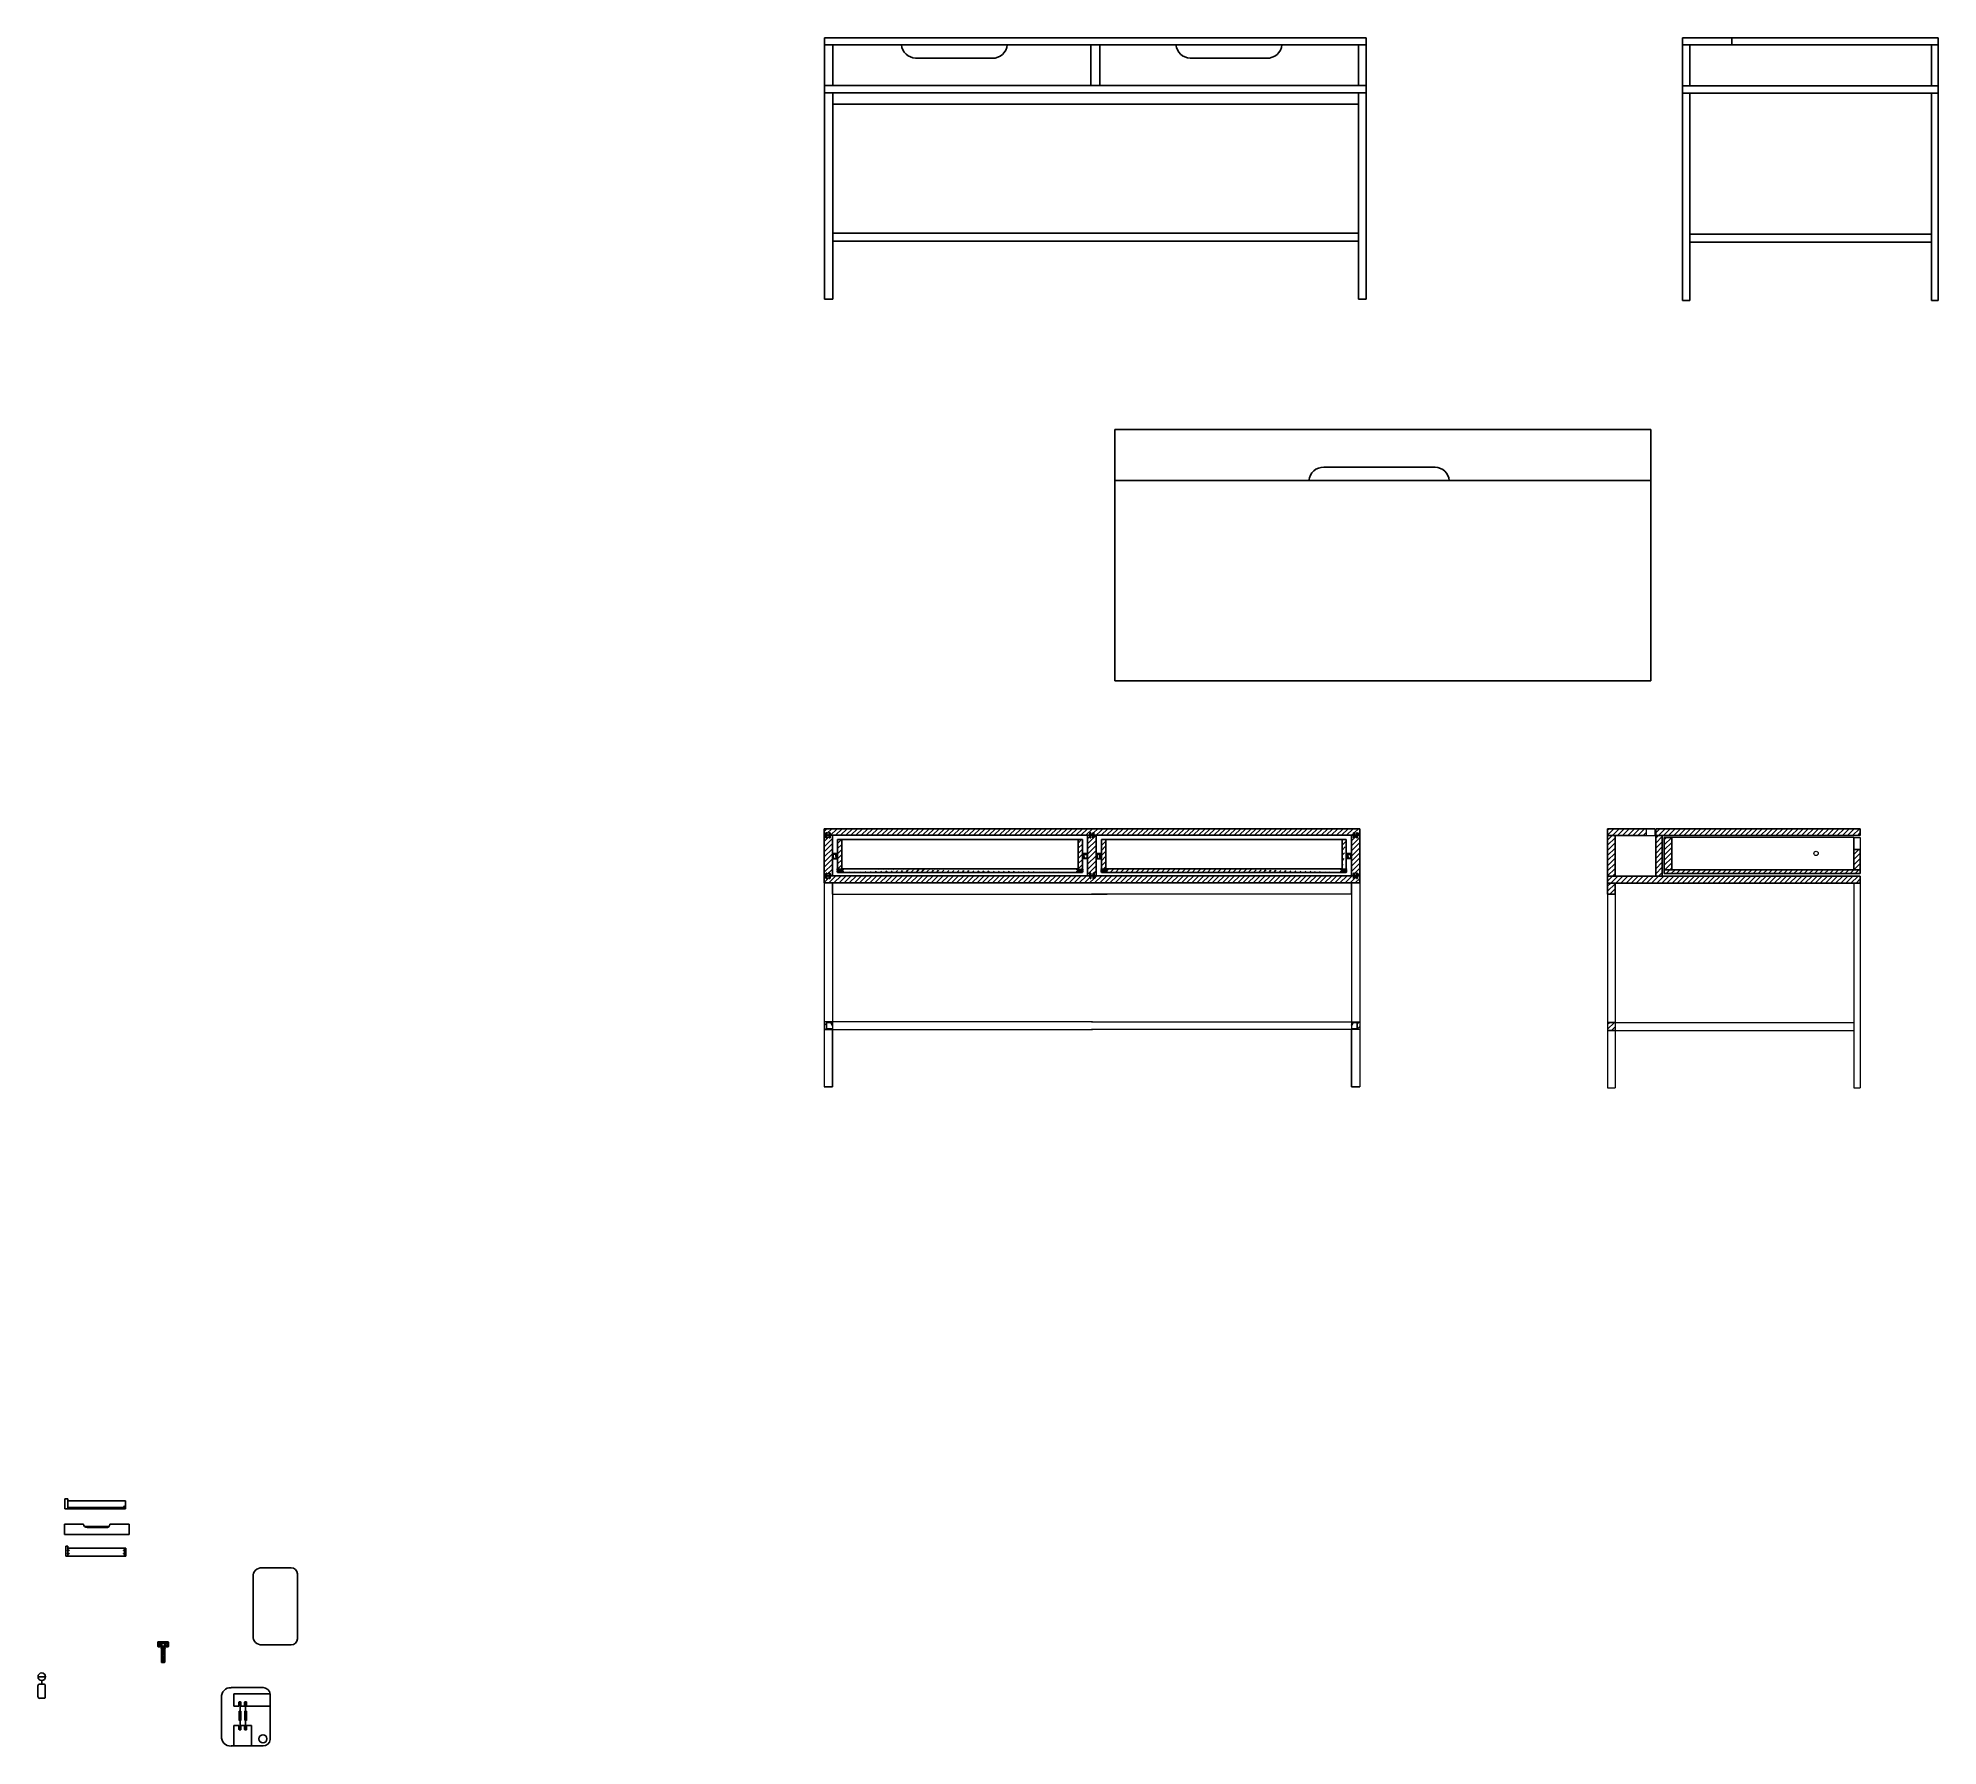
# Model space of a CAD drawing. Header units: inches. Extents: x 44 to 504, y 6 to 420.
import ezdxf

# ---------------------------------------------------------------- set-up
doc = ezdxf.new("R2010")
doc.units = ezdxf.units.IN
doc.header["$MEASUREMENT"] = 0
doc.layers.add('A-ANNO-SYMB', color=3, linetype='Continuous', lineweight=18)

msp = doc.modelspace()

# ---------------------------------------------------------------- hatches: boundary and pattern name
h = msp.add_hatch()
h.set_pattern_fill('ANSI31', color=256, scale=7)
h.paths.add_polyline_path([(236.1, 226.96), (235.55, 226.96), (235.55, 226.35), (235.3, 226.35), (235.3, 226.96), (234.8, 226.96), (234.8, 226.35), (234.54, 226.35), (234.54, 226.96), (234.09, 226.96), (234.09, 217.16), (234.54, 217.16), (234.54, 217.77), (234.8, 217.77), (234.8, 217.16), (235.3, 217.16), (235.3, 217.77), (235.55, 217.77), (235.55, 217.16), (236.1, 217.16)])
h.paths.add_polyline_path([(298.42, 227.57), (298.68, 227.57), (298.68, 226.96), (299.18, 226.96), (299.18, 227.57), (299.43, 227.57), (299.43, 226.96), (299.98, 226.96), (361.77, 226.96), (362.23, 226.96), (362.23, 227.57), (362.48, 227.57), (362.48, 226.96), (362.98, 226.96), (362.98, 227.57), (363.24, 227.57), (363.24, 226.96), (363.79, 226.96), (363.79, 228.57), (298.94, 228.57), (234.09, 228.57), (234.09, 226.96), (234.54, 226.96), (234.54, 227.57), (234.8, 227.57), (234.8, 226.96), (235.3, 226.96), (235.3, 227.57), (235.55, 227.57), (235.55, 226.96), (236.1, 226.96), (237.37, 226.96), (297.88, 226.96), (297.9, 226.96), (298.42, 226.96)])
h.paths.add_polyline_path([(363.79, 226.96), (363.24, 226.96), (363.24, 226.35), (362.98, 226.35), (362.98, 226.96), (362.48, 226.96), (362.48, 226.35), (362.23, 226.35), (362.23, 226.96), (361.77, 226.96), (361.77, 217.16), (362.23, 217.16), (362.23, 217.77), (362.48, 217.77), (362.48, 217.16), (362.98, 217.16), (362.98, 217.77), (363.24, 217.77), (363.24, 217.16), (363.79, 217.16)])
h.paths.add_polyline_path([(363.79, 217.16), (363.24, 217.16), (363.24, 216.54), (362.98, 216.54), (362.98, 217.16), (362.48, 217.16), (362.48, 216.54), (362.23, 216.54), (362.23, 217.16), (361.77, 217.16), (299.98, 217.16), (299.45, 217.16), (299.45, 216.54), (299.2, 216.54), (299.2, 217.16), (298.7, 217.16), (298.7, 216.54), (298.44, 216.54), (298.44, 217.16), (297.9, 217.16), (236.1, 217.16), (235.55, 217.16), (235.55, 216.54), (235.3, 216.54), (235.3, 217.16), (234.8, 217.16), (234.8, 216.54), (234.54, 216.54), (234.54, 217.16), (234.09, 217.16), (234.09, 215.45), (302.89, 215.45), (363.79, 215.45)])
h.paths.add_polyline_path([(299.98, 226.96), (299.43, 226.96), (299.43, 226.35), (299.18, 226.35), (299.18, 226.96), (298.68, 226.96), (298.68, 226.35), (298.42, 226.35), (298.42, 226.96), (297.9, 226.96), (297.9, 217.16), (298.44, 217.16), (298.44, 217.77), (298.7, 217.77), (298.7, 217.16), (299.2, 217.16), (299.2, 217.77), (299.45, 217.77), (299.45, 217.16), (299.98, 217.16)])
h.paths.add_polyline_path([(234.7, 181.61), (235.7, 181.61), (236.1, 180.87), (236.1, 181.84), (234.09, 181.84), (234.09, 179.91), (236.1, 179.91), (236.1, 180.11), (234.7, 180.11)])
h = msp.add_hatch()
h.set_pattern_fill('ANSI31', color=256, scale=7)
h.paths.add_polyline_path([(301.25, 221.41), (301.13, 221.41), (301.13, 221.23), (299.98, 221.23), (299.98, 217.16), (300, 217.16), (361.77, 217.16), (361.77, 221.23), (360.63, 221.23), (360.63, 221.41), (360.63, 222.33), (360.63, 222.55), (361.77, 222.55), (361.77, 226.96), (360.51, 226.96), (299.98, 226.96), (299.98, 222.55), (301.13, 222.55), (301.13, 222.32), (301.25, 222.32)], flags=16)
h.paths.add_polyline_path([(359.48, 218.73), (359.51, 218.73), (359.51, 218.78), (359.51, 218.87), (359.48, 218.87)], flags=0)
h.paths.add_polyline_path([(302.27, 218.73), (302.29, 218.73), (302.29, 218.79), (302.29, 218.87), (302.27, 218.87)], flags=0)
h.paths.add_polyline_path([(360.51, 218.86, -0.414214), (360.54, 218.88, -0.428104), (360.54, 218.48, -0.414214), (360.51, 218.51), (360.51, 218.39, -0.412146), (360.54, 218.42, -0.454413), (360.52, 218), (360.51, 218), (360.51, 218.12), (360.2, 218.12), (360.2, 218.18), (359.26, 218.18), (359.26, 218.12), (359.17, 218.12), (359.17, 218.32), (359.26, 218.32), (359.26, 218.26), (360.2, 218.26), (360.2, 218.32), (360.51, 218.32), (360.51, 218.58), (360.2, 218.58), (360.2, 218.64), (359.26, 218.64), (359.26, 218.58), (359.17, 218.58), (359.17, 218.78), (359.26, 218.78), (359.26, 218.69), (360.2, 218.69), (360.2, 218.78), (360.51, 218.78)], flags=0)
h.paths.add_polyline_path([(360.2, 218.68), (360.2, 218.68), (359.23, 218.68), (359.23, 218.68)], flags=0)
h.paths.add_polyline_path([(360.15, 218.22), (360.2, 218.22), (360.15, 218.22)], flags=0)
h.paths.add_polyline_path([(302.58, 218.79), (302.58, 218.59), (302.5, 218.59), (302.5, 218.65), (301.56, 218.65), (301.56, 218.59), (301.25, 218.59), (301.25, 218.52, -0.414214), (301.22, 218.49, -0.428104), (301.22, 218.89, -0.414214), (301.25, 218.86), (301.25, 218.79), (301.56, 218.79), (301.56, 218.7), (302.5, 218.7), (302.5, 218.79)], flags=0)
h.paths.add_polyline_path([(302.58, 218.33), (302.58, 218.13), (302.5, 218.13), (302.5, 218.18), (301.56, 218.18), (301.56, 218.13), (301.25, 218.13), (301.25, 218.05, -0.414214), (301.22, 218.03, -0.428104), (301.22, 218.43, -0.414214), (301.25, 218.4), (301.25, 218.33), (301.56, 218.33), (301.56, 218.27), (302.5, 218.27), (302.5, 218.33)], flags=0)
h.paths.add_polyline_path([(302.53, 218.68), (301.56, 218.68), (301.56, 218.69), (302.53, 218.69)], flags=0)
h.paths.add_polyline_path([(302.53, 218.22), (301.56, 218.22), (301.56, 218.23), (302.53, 218.23)], flags=0)
h.paths.add_polyline_path([(359.48, 225.92), (330.88, 225.92), (302.27, 225.92), (302.27, 218.87), (302.29, 218.87), (330.91, 218.87), (359.48, 218.87)], flags=0)
h.paths.add_polyline_path([(361.77, 221.23), (360.63, 221.23), (360.63, 221.41), (360.63, 222.33), (360.63, 222.55), (361.77, 222.55), (361.77, 226.96), (360.51, 226.96), (299.98, 226.96), (299.98, 222.55), (301.13, 222.55), (301.13, 222.32), (301.25, 222.32), (301.25, 221.41), (301.13, 221.41), (301.13, 221.23), (299.98, 221.23), (299.98, 217.16), (361.77, 217.16)])
h.paths.add_polyline_path([(359.48, 218), (359.48, 218.18), (359.47, 218.18), (359.47, 218.12)], flags=0)
h.paths.add_polyline_path([(302.29, 218.27), (302.29, 218.33), (302.29, 218.65), (302.27, 218.65), (302.27, 218.27)], flags=0)
h.paths.add_polyline_path([(360.51, 218.12), (360.2, 218.12), (360.2, 218.18), (359.26, 218.18), (359.26, 218.12), (359.17, 218.12), (359.17, 218.32), (359.26, 218.32), (359.26, 218.26), (360.2, 218.26), (360.2, 218.32), (360.51, 218.32), (360.51, 218.58), (360.2, 218.58), (360.2, 218.64), (359.26, 218.64), (359.26, 218.58), (359.17, 218.58), (359.17, 218.78), (359.26, 218.78), (359.26, 218.73), (359.47, 218.73), (359.47, 218.78), (359.48, 218.87), (330.91, 218.87), (302.29, 218.87), (302.29, 218.79), (302.29, 218.73), (302.5, 218.73), (302.5, 218.79), (302.58, 218.79), (302.58, 218.59), (302.5, 218.59), (302.5, 218.65), (301.56, 218.65), (301.56, 218.59), (301.25, 218.59), (301.25, 218.52, -0.414214), (301.22, 218.49, -0.428104), (301.22, 218.89, -0.414214), (301.25, 218.86), (301.25, 218.79), (301.56, 218.79), (301.56, 218.73), (302.24, 218.73), (302.24, 218.79), (302.27, 218.87), (302.27, 225.92), (330.88, 225.92), (359.48, 225.92), (360.51, 225.92), (360.51, 222.55), (360.51, 218.86, -0.414214), (360.54, 218.88, -0.428104), (360.54, 218.48, -0.414212), (360.51, 218.51), (360.51, 218.39, -0.416288), (360.54, 218.42, -0.473406), (360.51, 217.99)], flags=0)
h.paths.add_polyline_path([(360.54, 218.42, 0.414214), (360.51, 218.39), (360.51, 218.05, 0.414214), (360.54, 218.02, 0.428104)], flags=0)
h.paths.add_polyline_path([(360.2, 218.69), (360.2, 218.78), (360.51, 218.78), (360.51, 218.86, -0.414214), (360.54, 218.88, -0.428104), (360.54, 218.48, -0.414214), (360.51, 218.51), (360.51, 218.58), (360.2, 218.58), (360.2, 218.64), (359.26, 218.64), (359.26, 218.58), (359.17, 218.58), (359.17, 218.78), (359.26, 218.78), (359.26, 218.69)], flags=0)
h.paths.add_polyline_path([(360.2, 218.69), (360.2, 218.68), (359.23, 218.68), (359.23, 218.68), (359.23, 218.69)], flags=0)
h.paths.add_polyline_path([(359.17, 218.32), (359.26, 218.32), (359.26, 218.26), (360.2, 218.26), (360.2, 218.21), (359.26, 218.21), (359.26, 218.12), (359.17, 218.12)], flags=0)
h.paths.add_polyline_path([(359.23, 218.23), (360.2, 218.23), (360.15, 218.23), (360.15, 218.22), (360.2, 218.22), (360.15, 218.22), (359.23, 218.22)], flags=0)
h.paths.add_polyline_path([(302.58, 218.33), (302.58, 218.13), (302.5, 218.13), (302.5, 218.18), (301.56, 218.18), (301.56, 218.13), (301.25, 218.13), (301.25, 218.05, -0.414214), (301.22, 218.03, -0.428104), (301.22, 218.43, -0.414214), (301.25, 218.4), (301.25, 218.33), (301.56, 218.33), (301.56, 218.23), (302.5, 218.23), (302.5, 218.33)], flags=0)
h.paths.add_polyline_path([(302.58, 218.59), (302.5, 218.59), (302.5, 218.68), (301.56, 218.68), (301.56, 218.59), (301.25, 218.59), (301.25, 218.52, -0.414214), (301.22, 218.49, -0.428104), (301.22, 218.89, -0.414214), (301.25, 218.86), (301.25, 218.79), (301.56, 218.79), (301.56, 218.7), (302.5, 218.7), (302.5, 218.79), (302.58, 218.79)], flags=0)
h.paths.add_polyline_path([(296.63, 225.92), (295.61, 225.92), (267, 225.92), (237.37, 225.92), (237.37, 222.55), (237.37, 218), (296.63, 218)])
h.paths.add_polyline_path([(296.32, 218.72), (296.32, 218.63), (295.38, 218.63), (295.38, 218.58), (295.29, 218.58), (295.29, 218.78), (295.38, 218.78), (295.38, 218.72)], flags=16)
h.paths.add_polyline_path([(296.32, 218.68), (296.32, 218.67), (295.35, 218.67), (295.35, 218.68)], flags=0)
h.paths.add_polyline_path([(296.32, 218.25), (296.32, 218.17), (295.38, 218.17), (295.38, 218.11), (295.29, 218.11), (295.29, 218.31), (295.38, 218.31), (295.38, 218.25)], flags=16)
h.paths.add_polyline_path([(296.27, 218.21), (296.32, 218.21), (296.32, 218.22), (296.27, 218.22)], flags=0)
h.paths.add_polyline_path([(238.71, 218.79), (238.71, 218.59), (238.62, 218.59), (238.62, 218.65), (237.69, 218.65), (237.69, 218.74), (238.62, 218.74), (238.62, 218.79)], flags=16)
h.paths.add_polyline_path([(238.71, 218.33), (238.71, 218.13), (238.62, 218.13), (238.62, 218.19), (237.69, 218.19), (237.69, 218.27), (238.62, 218.27), (238.62, 218.33)], flags=16)
h.paths.add_polyline_path([(237.73, 218.69), (237.69, 218.69), (237.73, 218.69)], flags=0)
h.paths.add_polyline_path([(238.65, 218.22), (237.69, 218.22), (237.69, 218.24), (238.65, 218.24)], flags=0)
h.paths.add_polyline_path([(295.58, 218.63), (295.38, 218.63), (295.38, 218.58), (295.29, 218.58), (295.29, 218.78), (295.38, 218.78), (295.38, 218.72), (295.58, 218.72), (295.61, 225.92), (267, 225.92), (237.37, 225.92), (237.37, 222.55), (237.37, 218.79), (237.69, 218.79), (237.69, 218.74), (238.62, 218.74), (238.62, 218.79), (238.71, 218.79), (238.71, 218.59), (238.62, 218.59), (238.62, 218.65), (237.69, 218.65), (237.69, 218.59), (237.37, 218.59), (237.37, 218.33), (237.69, 218.33), (237.69, 218.27), (238.62, 218.27), (238.62, 218.33), (238.71, 218.33), (238.71, 218.13), (238.62, 218.13), (238.62, 218.19), (237.69, 218.19), (237.69, 218.13), (237.37, 218.13), (237.37, 218), (295.57, 218), (295.57, 218.17), (295.38, 218.17), (295.38, 218.11), (295.29, 218.11), (295.29, 218.31), (295.38, 218.31), (295.38, 218.25), (295.57, 218.25)])
h.paths.add_polyline_path([(360.51, 225.92), (359.48, 225.92), (359.48, 218.87), (359.51, 218.87), (359.51, 218.78), (359.51, 218.73), (360.2, 218.73), (360.2, 218.78), (360.51, 218.78)], flags=0)
h = msp.add_hatch()
h.set_pattern_fill('ANSI31', color=256, scale=7)
h.paths.add_polyline_path([(238.39, 225.92), (237.37, 225.92), (237.37, 218.79), (237.73, 218.79), (237.73, 218.74), (238.37, 218.74), (238.37, 218.79)])
h = msp.add_hatch()
h.set_pattern_fill('ANSI31', color=256, scale=7)
h.paths.add_polyline_path([(361.77, 221.23), (360.63, 221.23), (360.63, 221.41), (360.63, 222.33), (360.63, 222.55), (361.77, 222.55), (361.77, 226.96), (360.51, 226.96), (299.98, 226.96), (299.98, 222.55), (301.13, 222.55), (301.13, 222.33), (301.13, 221.41), (301.13, 221.23), (299.98, 221.23), (299.98, 217.16), (300, 217.16), (361.77, 217.16)], flags=17)
h.paths.add_polyline_path([(302.27, 218.87), (302.27, 218.73), (302.29, 218.73), (302.29, 218.79), (302.29, 218.87)], flags=0)
h.paths.add_polyline_path([(359.48, 218), (359.48, 218.18), (359.47, 218.18), (359.47, 218.12)], flags=0)
h.paths.add_polyline_path([(360.51, 218), (360.51, 218.12), (360.2, 218.12), (360.2, 218.21), (359.26, 218.21), (359.26, 218.12), (359.17, 218.12), (359.17, 218.32), (359.26, 218.32), (359.26, 218.26), (360.2, 218.26), (360.2, 218.32), (360.51, 218.32), (360.51, 218.58), (360.2, 218.58), (360.2, 218.64), (359.26, 218.64), (359.26, 218.58), (359.17, 218.58), (359.17, 218.78), (359.26, 218.78), (359.26, 218.73), (360.2, 218.73), (360.2, 218.78), (360.51, 218.78), (360.51, 225.92), (359.48, 225.92), (330.88, 225.92), (301.25, 225.92), (301.25, 222.55), (301.25, 218.79), (301.56, 218.79), (301.56, 218.7), (302.5, 218.7), (302.5, 218.79), (302.58, 218.79), (302.58, 218.59), (302.5, 218.59), (302.5, 218.65), (301.56, 218.65), (301.56, 218.59), (301.25, 218.59), (301.25, 218.33), (301.56, 218.33), (301.56, 218.27), (302.5, 218.27), (302.5, 218.33), (302.58, 218.33), (302.58, 218.13), (302.5, 218.13), (302.5, 218.18), (301.56, 218.18), (301.56, 218.13), (301.25, 218.13), (301.25, 218)], flags=0)
h.paths.add_polyline_path([(302.53, 218.68), (301.56, 218.68), (301.56, 218.69), (302.53, 218.69)], flags=0)
h.paths.add_polyline_path([(302.53, 218.22), (301.56, 218.22), (301.56, 218.23), (302.53, 218.23)], flags=0)
h.paths.add_polyline_path([(301.25, 218.52, -0.414214), (301.22, 218.49, -0.428104), (301.22, 218.89, -0.414214), (301.25, 218.86)], flags=0)
h.paths.add_polyline_path([(301.25, 218.4), (301.25, 218.05, -0.414214), (301.22, 218.03, -0.428104), (301.22, 218.43, -0.414214)], flags=0)
h.paths.add_polyline_path([(359.23, 218.69), (360.2, 218.69), (360.2, 218.68), (359.23, 218.68)], flags=0)
h.paths.add_polyline_path([(359.23, 218.23), (360.2, 218.23), (360.2, 218.22), (359.23, 218.22)], flags=0)
h.paths.add_polyline_path([(360.51, 218.86, -0.414214), (360.54, 218.88, -0.428104), (360.54, 218.48, -0.414214), (360.51, 218.51)], flags=0)
h.paths.add_polyline_path([(360.51, 218.39, -0.414214), (360.54, 218.42, -0.428104), (360.54, 218.02, -0.414214), (360.51, 218.05)], flags=0)
h.paths.add_polyline_path([(361.77, 221.23), (360.63, 221.23), (360.63, 221.41), (360.63, 222.33), (360.63, 222.55), (361.77, 222.55), (361.77, 226.96), (360.51, 226.96), (299.98, 226.96), (299.98, 222.55), (301.13, 222.55), (301.13, 222.33), (301.13, 221.41), (301.13, 221.23), (299.98, 221.23), (299.98, 217.16), (361.77, 217.16)], flags=17)
h.paths.add_polyline_path([(302.29, 218.27), (302.29, 218.33), (302.29, 218.65), (302.27, 218.65), (302.27, 218.27)], flags=0)
h.paths.add_polyline_path([(359.47, 218.64), (359.47, 218.58), (359.48, 218.26), (359.48, 218.26), (359.48, 218.64)], flags=0)
h.paths.add_polyline_path([(302.29, 218.87), (302.29, 218.79), (302.29, 218.73), (302.5, 218.73), (302.5, 218.79), (302.58, 218.79), (302.58, 218.59), (302.5, 218.59), (302.5, 218.65), (301.56, 218.65), (301.56, 218.59), (301.25, 218.59), (301.25, 218.33), (301.56, 218.33), (301.56, 218.27), (302.5, 218.27), (302.5, 218.33), (302.58, 218.33), (302.58, 218.13), (302.5, 218.13), (302.5, 218.18), (301.56, 218.18), (301.56, 218.13), (301.25, 218.13), (301.25, 218), (359.48, 218), (359.47, 218.12), (359.47, 218.18), (359.26, 218.18), (359.26, 218.12), (359.17, 218.12), (359.17, 218.32), (359.26, 218.32), (359.26, 218.26), (360.2, 218.26), (360.2, 218.32), (360.51, 218.32), (360.51, 218.58), (360.2, 218.58), (360.2, 218.64), (359.26, 218.64), (359.26, 218.58), (359.17, 218.58), (359.17, 218.78), (359.26, 218.78), (359.26, 218.73), (360.2, 218.73), (360.2, 218.78), (360.51, 218.78), (360.51, 225.92), (359.48, 225.92), (330.88, 225.92), (301.25, 225.92), (301.25, 222.55), (301.25, 218.79), (301.56, 218.79), (301.56, 218.73), (302.24, 218.73), (302.24, 218.79), (302.27, 218.87)], flags=0)
h.paths.add_polyline_path([(360.51, 218), (360.51, 218.12), (360.2, 218.12), (360.2, 218.21), (359.26, 218.21), (359.26, 218.12), (359.17, 218.12), (359.17, 218.32), (359.26, 218.32), (359.26, 218.23), (360.2, 218.23), (360.2, 218.32), (360.51, 218.32), (360.51, 218.58), (360.2, 218.58), (360.2, 218.68), (359.26, 218.68), (359.26, 218.58), (359.17, 218.58), (359.17, 218.78), (359.26, 218.78), (359.26, 218.73), (360.2, 218.73), (360.2, 218.78), (360.51, 218.78), (360.51, 225.92), (359.48, 225.92), (330.88, 225.92), (301.25, 225.92), (301.25, 222.55), (301.25, 218.79), (301.56, 218.79), (301.56, 218.7), (302.5, 218.7), (302.5, 218.79), (302.58, 218.79), (302.58, 218.59), (302.5, 218.59), (302.5, 218.68), (301.56, 218.68), (301.56, 218.59), (301.25, 218.59), (301.25, 218.33), (301.56, 218.33), (301.56, 218.23), (302.5, 218.23), (302.5, 218.33), (302.58, 218.33), (302.58, 218.13), (302.5, 218.13), (302.5, 218.18), (301.56, 218.18), (301.56, 218.13), (301.25, 218.13), (301.25, 218)], flags=0)
h.paths.add_polyline_path([(360.51, 218.58), (360.51, 218.78), (360.51, 218.78), (360.51, 225.92), (330.88, 225.92), (301.25, 225.92), (301.25, 222.55), (301.25, 218.79), (301.25, 218.59), (301.25, 218.59), (301.25, 218.4, 0.414214), (301.22, 218.43, 0.428104), (301.22, 218.03, 0.414214), (301.25, 218.05), (301.25, 218.13), (301.25, 218), (360.52, 218, 0.454413), (360.54, 218.42, 0.414214), (360.51, 218.39), (360.51, 218.32)], flags=0)
h.paths.add_polyline_path([(302.58, 218.59), (302.5, 218.59), (302.5, 218.65), (301.56, 218.65), (301.56, 218.73), (302.5, 218.73), (302.5, 218.79), (302.58, 218.79)], flags=0)
h.paths.add_polyline_path([(302.58, 218.33), (302.58, 218.13), (302.5, 218.13), (302.5, 218.18), (301.56, 218.18), (301.56, 218.27), (302.5, 218.27), (302.5, 218.33)], flags=0)
h.paths.add_polyline_path([(359.17, 218.58), (359.17, 218.78), (359.26, 218.78), (359.26, 218.73), (360.2, 218.73), (360.2, 218.64), (359.26, 218.64), (359.26, 218.58)], flags=0)
h.paths.add_polyline_path([(359.17, 218.32), (359.26, 218.32), (359.26, 218.26), (360.2, 218.26), (360.2, 218.18), (359.26, 218.18), (359.26, 218.12), (359.17, 218.12)], flags=0)
h.paths.add_polyline_path([(360.51, 225.92), (359.48, 225.92), (359.48, 218.68), (359.9, 218.68), (359.9, 218.78), (359.94, 218.78), (359.94, 218.68), (360.07, 218.68), (360.07, 218.78), (360.11, 218.78), (360.11, 218.68), (360.2, 218.68), (360.2, 218.69), (360.2, 218.78), (360.51, 218.78)], flags=0)
h.paths.add_polyline_path([(360.51, 225.92), (359.48, 225.92), (359.48, 218.69), (359.9, 218.69), (359.9, 218.78), (359.94, 218.78), (359.94, 218.69), (360.07, 218.69), (360.07, 218.78), (360.15, 218.78), (360.15, 218.69), (360.2, 218.78), (360.51, 218.78)], flags=0)
h.paths.add_polyline_path([(360.51, 225.92), (359.48, 225.92), (359.48, 218.69), (359.72, 218.69), (359.72, 218.78), (359.77, 218.78), (359.77, 218.69), (359.9, 218.69), (359.9, 218.78), (359.94, 218.78), (359.94, 218.69), (360.07, 218.69), (360.07, 218.78), (360.15, 218.78), (360.15, 218.69), (360.2, 218.78), (360.51, 218.78)], flags=0)
h = msp.add_hatch()
h.set_pattern_fill('ANSI31', color=256, scale=7)
h.paths.add_polyline_path([(302.27, 225.92), (301.25, 225.92), (301.25, 222.55), (301.25, 218.79), (301.6, 218.79), (301.6, 218.73), (302.24, 218.73), (302.24, 218.79)])
h = msp.add_hatch()
h.set_pattern_fill('ANSI31', color=256, scale=7)
edge = h.paths.add_edge_path()
edge.add_line((359.48, 225.92), (359.48, 218))
edge.add_line((360.51, 225.92), (360.51, 222.55))
edge.add_line((360.51, 225.92), (360.51, 218))
edge.add_line((360.51, 225.92), (359.48, 225.92))
h = msp.add_hatch()
h.set_pattern_fill('ANSI31', color=256, scale=7)
h.paths.add_polyline_path([(433.1, 228.57), (423.79, 228.57), (423.79, 226.95), (425.57, 226.95), (433.1, 226.95)])
h.paths.add_polyline_path([(484.95, 228.57), (435.44, 228.57), (435.44, 226.95), (484.95, 226.95)])
h.paths.add_polyline_path([(437.02, 226.95), (435.44, 226.95), (435.44, 217.11), (437.02, 217.11), (437.02, 217.69)])
h.paths.add_polyline_path([(439.34, 226.46), (437.5, 226.46), (437.5, 218.61), (439.34, 218.61)])
h.paths.add_polyline_path([(484.95, 218.61), (437.5, 218.61), (437.5, 217.69), (484.95, 217.69)])
h.paths.add_polyline_path([(425.57, 226.95), (423.79, 226.95), (423.79, 217.11), (425.57, 217.11)])
h.paths.add_polyline_path([(484.95, 217.11), (423.79, 217.11), (423.79, 215.4), (484.95, 215.4)])
h.paths.add_polyline_path([(484.95, 223.49), (483.42, 223.49), (483.42, 218.61), (484.95, 218.61)])
h = msp.add_hatch()
h.set_pattern_fill('ANSI31', color=256, scale=7)
edge = h.paths.add_edge_path()
edge.add_line((238.39, 218.87), (267.03, 218.87))
edge.add_line((295.57, 218.87), (266.97, 218.87))
edge.add_line((237.37, 218), (296.63, 218))
h = msp.add_hatch()
h.set_pattern_fill('ANSI31', color=256, scale=7)
edge = h.paths.add_edge_path()
edge.add_line((302.27, 218.87), (330.91, 218.87))
edge.add_line((359.48, 218.87), (330.84, 218.87))
edge.add_line((360.51, 218), (301.25, 218))
h = msp.add_hatch()
h.set_pattern_fill('ANSI31', color=256, scale=7)
h.paths.add_polyline_path([(425.57, 215.4), (423.79, 215.4), (423.79, 212.72), (425.57, 212.72)])
h.paths.add_polyline_path([(425.57, 181.67), (423.79, 181.67), (423.79, 179.73), (425.57, 179.73)])
at = {"layer": 'A-ANNO-SYMB'}
h = msp.add_hatch(dxfattribs=at)
h.set_pattern_fill('ANSI31', color=0, scale=7)
h.paths.add_polyline_path([(363.79, 181.84), (361.77, 181.84), (361.77, 180.87), (362.17, 181.61), (363.17, 181.61), (363.17, 180.11), (361.77, 180.11), (361.77, 179.91), (363.79, 179.91)])

# ---------------------------------------------------------------- linework, layer by layer
for p, q in [((234.22, 420.01), (234.22, 406.74)), ((299.76, 420.01), (234.22, 420.01)), ((365.3, 420.01), (299.76, 420.01)), ((365.3, 406.74), (365.3, 420.01)), ((441.87, 420.01), (503.76, 420.01)), ((441.87, 420.01), (441.87, 408.41)), ((441.87, 420.01), (460.51, 420.01)), ((453.87, 418.37), (453.87, 420.01)), ((503.76, 420.01), (503.76, 408.41)), ((234.22, 418.38), (298.69, 418.38)), ((236.25, 418.38), (236.25, 408.47)), ((252.82, 418.38), (278.46, 418.38)), ((256.26, 415.12), (274.78, 415.12)), ((298.69, 418.38), (298.69, 408.47)), ((298.69, 418.38), (365.3, 418.38)), ((300.89, 418.38), (300.89, 408.47)), ((319.29, 418.38), (344.93, 418.38)), ((322.73, 415.12), (341.25, 415.12)), ((363.49, 418.38), (363.49, 408.47)), ((441.87, 418.37), (503.76, 418.37)), ((441.87, 418.37), (443.68, 418.37)), ((443.68, 418.37), (443.68, 408.41)), ((503.76, 418.37), (502.22, 418.37)), ((502.22, 418.37), (502.22, 408.41)), ((234.22, 408.47), (300.89, 408.47)), ((234.22, 406.74), (299.76, 406.74)), ((234.22, 406.74), (234.22, 356.79)), ((236.25, 406.74), (236.25, 356.79)), ((236.25, 406.74), (236.25, 403.97)), ((299.76, 406.74), (365.3, 406.74)), ((300.89, 408.47), (365.3, 408.47)), ((363.49, 406.74), (363.49, 356.79)), ((365.3, 406.74), (365.3, 356.79)), ((441.87, 408.41), (503.76, 408.41)), ((441.87, 408.41), (441.87, 406.68)), ((441.87, 406.68), (503.76, 406.68)), ((441.87, 406.68), (441.87, 356.49)), ((443.68, 406.68), (443.68, 356.49)), ((502.22, 406.68), (502.22, 356.49)), ((503.76, 408.41), (503.76, 406.68)), ((503.76, 406.68), (503.76, 356.49)), ((236.25, 403.97), (363.49, 403.97)), ((363.49, 372.77), (236.25, 372.77)), ((363.49, 370.82), (363.49, 372.77)), ((236.25, 356.79), (236.25, 370.82)), ((236.25, 370.82), (363.49, 370.82)), ((443.68, 372.54), (502.22, 372.54)), ((443.68, 370.58), (502.22, 370.58)), ((236.25, 356.79), (234.22, 356.79)), ((365.3, 356.79), (363.49, 356.79)), ((441.87, 356.49), (443.68, 356.49)), ((502.22, 356.49), (503.76, 356.49)), ((304.45, 264.33), (304.45, 325.24)), ((304.45, 325.24), (304.45, 264.33)), ((304.45, 325.24), (434.26, 325.24)), ((304.45, 325.24), (304.45, 307.07)), ((434.26, 264.33), (434.26, 325.24)), ((304.45, 312.87), (434.26, 312.87)), ((385.45, 312.87), (351.47, 312.87)), ((382.04, 316.09), (355.11, 316.09)), ((304.45, 264.33), (434.26, 264.33)), ((234.09, 228.57), (234.09, 215.45)), ((298.94, 228.57), (234.09, 228.57)), ((234.09, 226.96), (234.54, 226.96)), ((234.54, 226.96), (234.54, 227.54)), ((234.54, 226.96), (234.54, 226.38)), ((234.58, 227.57), (234.77, 227.57)), ((234.58, 226.35), (234.77, 226.35)), ((234.59, 226.38), (234.59, 227.54)), ((234.62, 226.38), (234.62, 227.54)), ((234.67, 226.38), (234.67, 227.54)), ((234.77, 227.57), (234.68, 227.57)), ((234.72, 226.38), (234.72, 227.54)), ((234.76, 226.38), (234.76, 227.54)), ((234.8, 226.96), (234.8, 227.54)), ((234.8, 226.96), (234.8, 226.38)), ((234.8, 226.96), (235.3, 226.96)), ((235.3, 226.96), (235.3, 227.54)), ((235.3, 226.96), (235.3, 226.38)), ((235.33, 227.57), (235.53, 227.57)), ((235.33, 226.35), (235.53, 226.35)), ((235.34, 226.38), (235.34, 227.54)), ((235.38, 226.38), (235.38, 227.54)), ((235.42, 226.38), (235.42, 227.54)), ((235.53, 227.57), (235.43, 227.57)), ((235.47, 226.38), (235.47, 227.54)), ((235.52, 226.38), (235.52, 227.54)), ((235.55, 226.96), (235.55, 227.54)), ((235.55, 226.96), (235.55, 226.38)), ((236.1, 226.96), (235.55, 226.96)), ((236.1, 226.96), (236.1, 217.16)), ((236.1, 226.96), (297.88, 226.96)), ((236.1, 226.96), (237.37, 226.96)), ((237.37, 225.92), (237.37, 218)), ((237.37, 225.92), (267, 225.92)), ((237.37, 225.92), (238.39, 225.92)), ((237.37, 225.92), (237.37, 222.55)), ((238.39, 225.92), (238.39, 218)), ((296.63, 225.92), (267, 225.92)), ((295.61, 225.92), (295.57, 218)), ((296.63, 225.92), (295.61, 225.92)), ((297.9, 226.96), (296.63, 226.96)), ((296.63, 225.92), (296.63, 218)), ((296.63, 225.92), (296.63, 222.55)), ((297.88, 226.96), (298.42, 226.96)), ((297.9, 226.96), (297.9, 217.16)), ((298.42, 226.96), (298.42, 227.54)), ((298.42, 226.96), (298.42, 226.38)), ((298.45, 227.57), (298.65, 227.57)), ((298.45, 226.35), (298.65, 226.35)), ((298.46, 226.38), (298.46, 227.54)), ((298.5, 226.38), (298.5, 227.54)), ((298.54, 226.38), (298.54, 227.54)), ((298.65, 227.57), (298.55, 227.57)), ((298.6, 226.38), (298.6, 227.54)), ((298.64, 226.38), (298.64, 227.54)), ((298.68, 226.96), (298.68, 227.54)), ((298.68, 226.96), (298.68, 226.38)), ((298.68, 226.96), (299.18, 226.96)), ((298.94, 228.57), (363.79, 228.57)), ((299.18, 226.96), (299.18, 227.54)), ((299.18, 226.96), (299.18, 226.38)), ((299.21, 227.57), (299.4, 227.57)), ((299.21, 226.35), (299.4, 226.35)), ((299.22, 226.38), (299.22, 227.54)), ((299.25, 226.38), (299.25, 227.54)), ((299.3, 226.38), (299.3, 227.54)), ((299.4, 227.57), (299.31, 227.57)), ((299.35, 226.38), (299.35, 227.54)), ((299.39, 226.38), (299.39, 227.54)), ((299.43, 226.96), (299.43, 227.54)), ((299.43, 226.96), (299.43, 226.38)), ((299.98, 226.96), (299.43, 226.96)), ((299.98, 226.96), (301.25, 226.96)), ((299.98, 226.96), (299.98, 217.16)), ((361.77, 226.96), (300, 226.96)), ((301.25, 225.92), (301.25, 218)), ((301.25, 225.92), (330.88, 225.92)), ((301.25, 225.92), (302.27, 225.92)), ((301.25, 225.92), (301.25, 222.55)), ((302.27, 225.92), (302.27, 218)), ((360.51, 225.92), (330.88, 225.92)), ((360.51, 225.92), (359.48, 225.92)), ((359.48, 225.92), (359.48, 218)), ((361.77, 226.96), (360.51, 226.96)), ((360.51, 225.92), (360.51, 218)), ((360.51, 225.92), (360.51, 222.55)), ((361.77, 226.96), (361.77, 217.16)), ((361.77, 226.96), (362.23, 226.96)), ((362.23, 226.96), (362.23, 227.54)), ((362.23, 226.96), (362.23, 226.38)), ((362.26, 227.57), (362.45, 227.57)), ((362.26, 226.35), (362.45, 226.35)), ((362.27, 226.38), (362.27, 227.54)), ((362.3, 226.38), (362.3, 227.54)), ((362.35, 226.38), (362.35, 227.54)), ((362.45, 227.57), (362.36, 227.57)), ((362.4, 226.38), (362.4, 227.54)), ((362.44, 226.38), (362.44, 227.54)), ((362.48, 226.96), (362.48, 227.54)), ((362.48, 226.96), (362.48, 226.38)), ((362.48, 226.96), (362.98, 226.96)), ((362.98, 226.96), (362.98, 227.54)), ((362.98, 226.96), (362.98, 226.38)), ((363.01, 227.57), (363.21, 227.57)), ((363.01, 226.35), (363.21, 226.35)), ((363.02, 226.38), (363.02, 227.54)), ((363.06, 226.38), (363.06, 227.54)), ((363.1, 226.38), (363.1, 227.54)), ((363.21, 227.57), (363.11, 227.57)), ((363.16, 226.38), (363.16, 227.54)), ((363.2, 226.38), (363.2, 227.54)), ((363.24, 226.96), (363.24, 227.54)), ((363.24, 226.96), (363.24, 226.38)), ((363.79, 226.96), (363.24, 226.96)), ((363.79, 228.57), (363.79, 215.45)), ((423.79, 228.57), (423.79, 217.11)), ((423.79, 228.57), (435.21, 228.57)), ((423.79, 226.95), (425.57, 226.95)), ((425.57, 226.95), (425.57, 217.11)), ((425.57, 226.95), (433.1, 226.95)), ((435.44, 228.57), (484.95, 228.57)), ((435.44, 228.57), (442.21, 228.57)), ((435.44, 228.57), (435.44, 226.95)), ((435.44, 226.95), (484.95, 226.95)), ((435.44, 226.95), (435.44, 217.11)), ((437.02, 217.11), (437.02, 226.95)), ((437.5, 226.46), (437.5, 217.69)), ((437.5, 226.46), (439.34, 226.46)), ((439.34, 226.46), (439.34, 218.61)), ((484.95, 226.95), (483.42, 226.95)), ((483.42, 226.46), (483.42, 218.61)), ((484.95, 228.57), (484.95, 226.95)), ((483.42, 223.49), (484.95, 223.49)), ((484.95, 223.49), (484.95, 217.69)), ((234.09, 217.16), (234.54, 217.16)), ((234.54, 217.16), (234.54, 217.73)), ((234.54, 217.16), (234.54, 216.58)), ((234.58, 217.77), (234.77, 217.77)), ((234.58, 216.54), (234.77, 216.54)), ((234.59, 216.58), (234.59, 217.73)), ((234.62, 216.58), (234.62, 217.73)), ((234.67, 216.58), (234.67, 217.73)), ((234.77, 217.77), (234.68, 217.77)), ((234.72, 216.58), (234.72, 217.73)), ((234.76, 216.58), (234.76, 217.73)), ((234.8, 217.16), (234.8, 217.73)), ((234.8, 217.16), (234.8, 216.58)), ((234.8, 217.16), (235.3, 217.16)), ((235.3, 217.16), (235.3, 217.73)), ((235.3, 217.16), (235.3, 216.58)), ((235.33, 217.77), (235.53, 217.77)), ((235.33, 216.54), (235.53, 216.54)), ((235.34, 216.58), (235.34, 217.73)), ((235.38, 216.58), (235.38, 217.73)), ((235.42, 216.58), (235.42, 217.73)), ((235.53, 217.77), (235.43, 217.77)), ((235.47, 216.58), (235.47, 217.73)), ((235.52, 216.58), (235.52, 217.73)), ((235.55, 217.16), (235.55, 217.73)), ((235.55, 217.16), (235.55, 216.58)), ((236.1, 217.16), (235.55, 217.16)), ((236.1, 217.16), (297.9, 217.16)), ((237.34, 218.89), (237.34, 218.89)), ((237.34, 218.49), (237.34, 218.49)), ((237.34, 218.43), (237.34, 218.43)), ((237.34, 218.03), (237.34, 218.03)), ((237.37, 218.52), (237.37, 218.86)), ((237.69, 218.79), (237.37, 218.79)), ((237.37, 218.59), (237.69, 218.59)), ((237.37, 218.06), (237.37, 218.4)), ((237.69, 218.33), (237.37, 218.33)), ((237.37, 218.13), (237.69, 218.13)), ((237.37, 218), (296.63, 218)), ((237.69, 218.59), (237.69, 218.79)), ((237.69, 218.74), (238.65, 218.74)), ((237.69, 218.7), (238.65, 218.7)), ((237.69, 218.69), (238.65, 218.69)), ((237.69, 218.68), (238.65, 218.68)), ((237.69, 218.65), (238.65, 218.65)), ((237.69, 218.13), (237.69, 218.33)), ((237.69, 218.27), (238.65, 218.27)), ((237.69, 218.24), (238.65, 218.24)), ((237.69, 218.23), (238.65, 218.23)), ((237.69, 218.22), (238.65, 218.22)), ((237.69, 218.19), (238.65, 218.19)), ((237.73, 218.7), (237.73, 218.79)), ((237.73, 218.59), (237.73, 218.68)), ((237.73, 218.24), (237.73, 218.33)), ((237.73, 218.13), (237.73, 218.22)), ((237.77, 218.7), (237.77, 218.79)), ((237.77, 218.59), (237.77, 218.68)), ((237.77, 218.24), (237.77, 218.33)), ((237.77, 218.13), (237.77, 218.22)), ((237.81, 218.7), (237.81, 218.79)), ((237.81, 218.59), (237.81, 218.68)), ((237.81, 218.24), (237.81, 218.33)), ((237.81, 218.13), (237.81, 218.22)), ((237.86, 218.7), (237.86, 218.79)), ((237.86, 218.59), (237.86, 218.68)), ((237.86, 218.24), (237.86, 218.33)), ((237.86, 218.13), (237.86, 218.22)), ((237.9, 218.7), (237.9, 218.79)), ((237.9, 218.59), (237.9, 218.68)), ((237.9, 218.24), (237.9, 218.33)), ((237.9, 218.13), (237.9, 218.22)), ((237.94, 218.7), (237.94, 218.79)), ((237.94, 218.59), (237.94, 218.68)), ((237.94, 218.24), (237.94, 218.33)), ((237.94, 218.13), (237.94, 218.22)), ((237.98, 218.7), (237.98, 218.79)), ((237.98, 218.59), (237.98, 218.68)), ((237.98, 218.24), (237.98, 218.33)), ((237.98, 218.13), (237.98, 218.22)), ((238.03, 218.7), (238.03, 218.79)), ((238.03, 218.59), (238.03, 218.68)), ((238.03, 218.24), (238.03, 218.33)), ((238.03, 218.13), (238.03, 218.22)), ((238.07, 218.7), (238.07, 218.79)), ((238.07, 218.59), (238.07, 218.68)), ((238.07, 218.24), (238.07, 218.33)), ((238.07, 218.13), (238.07, 218.22)), ((238.11, 218.7), (238.11, 218.79)), ((238.11, 218.59), (238.11, 218.68)), ((238.11, 218.24), (238.11, 218.33)), ((238.11, 218.13), (238.11, 218.22)), ((238.16, 218.7), (238.16, 218.79)), ((238.16, 218.59), (238.16, 218.68)), ((238.16, 218.24), (238.16, 218.33)), ((238.16, 218.13), (238.16, 218.22)), ((238.2, 218.7), (238.2, 218.79)), ((238.2, 218.59), (238.2, 218.68)), ((238.2, 218.24), (238.2, 218.33)), ((238.2, 218.13), (238.2, 218.22)), ((238.24, 218.7), (238.24, 218.79)), ((238.24, 218.59), (238.24, 218.68)), ((238.24, 218.24), (238.24, 218.33)), ((238.24, 218.13), (238.24, 218.22)), ((238.28, 218.7), (238.28, 218.79)), ((238.28, 218.59), (238.28, 218.68)), ((238.28, 218.24), (238.28, 218.33)), ((238.28, 218.13), (238.28, 218.22)), ((238.33, 218.7), (238.33, 218.79)), ((238.33, 218.59), (238.33, 218.68)), ((238.33, 218.24), (238.33, 218.33)), ((238.33, 218.13), (238.33, 218.22)), ((238.37, 218.7), (238.37, 218.79)), ((238.37, 218.59), (238.37, 218.68)), ((238.37, 218.24), (238.37, 218.33)), ((238.37, 218.13), (238.37, 218.22)), ((238.39, 218.87), (267.03, 218.87)), ((238.41, 218.7), (238.41, 218.79)), ((238.41, 218.59), (238.41, 218.68)), ((238.41, 218.24), (238.41, 218.33)), ((238.41, 218.13), (238.41, 218.22)), ((238.45, 218.7), (238.45, 218.79)), ((238.45, 218.59), (238.45, 218.68)), ((238.45, 218.24), (238.45, 218.33)), ((238.45, 218.13), (238.45, 218.22)), ((238.5, 218.7), (238.5, 218.79)), ((238.5, 218.59), (238.5, 218.68)), ((238.5, 218.24), (238.5, 218.33)), ((238.5, 218.13), (238.5, 218.22)), ((238.54, 218.7), (238.54, 218.79)), ((238.54, 218.59), (238.54, 218.68)), ((238.54, 218.24), (238.54, 218.33)), ((238.54, 218.13), (238.54, 218.22)), ((238.58, 218.7), (238.58, 218.79)), ((238.58, 218.59), (238.58, 218.68)), ((238.58, 218.24), (238.58, 218.33)), ((238.58, 218.13), (238.58, 218.22)), ((238.62, 218.7), (238.62, 218.79)), ((238.62, 218.59), (238.62, 218.68)), ((238.62, 218.24), (238.62, 218.33)), ((238.62, 218.13), (238.62, 218.22)), ((238.65, 218.59), (238.65, 218.79)), ((238.65, 218.79), (238.71, 218.79)), ((238.65, 218.59), (238.71, 218.59)), ((238.65, 218.13), (238.65, 218.33)), ((238.65, 218.33), (238.71, 218.33)), ((238.65, 218.13), (238.71, 218.13)), ((238.71, 218.59), (238.71, 218.79)), ((238.71, 218.13), (238.71, 218.33)), ((295.57, 218.87), (266.97, 218.87)), ((295.29, 218.78), (295.29, 218.58)), ((295.35, 218.78), (295.29, 218.78)), ((295.35, 218.58), (295.29, 218.58)), ((295.29, 218.31), (295.29, 218.11)), ((295.35, 218.31), (295.29, 218.31)), ((295.35, 218.11), (295.29, 218.11)), ((295.35, 218.78), (295.35, 218.58)), ((296.32, 218.72), (295.35, 218.72)), ((296.32, 218.68), (295.35, 218.68)), ((296.32, 218.68), (295.35, 218.68)), ((296.32, 218.67), (295.35, 218.67)), ((296.32, 218.63), (295.35, 218.63)), ((295.35, 218.31), (295.35, 218.11)), ((296.32, 218.25), (295.35, 218.25)), ((296.32, 218.22), (295.35, 218.22)), ((296.32, 218.21), (295.35, 218.21)), ((296.32, 218.2), (295.35, 218.2)), ((296.32, 218.17), (295.35, 218.17)), ((295.38, 218.78), (295.38, 218.68)), ((295.38, 218.67), (295.38, 218.58)), ((295.38, 218.31), (295.38, 218.22)), ((295.38, 218.2), (295.38, 218.11)), ((295.42, 218.78), (295.42, 218.68)), ((295.42, 218.67), (295.42, 218.58)), ((295.42, 218.31), (295.42, 218.22)), ((295.42, 218.2), (295.42, 218.11)), ((295.46, 218.78), (295.46, 218.68)), ((295.46, 218.67), (295.46, 218.58)), ((295.46, 218.31), (295.46, 218.22)), ((295.46, 218.2), (295.46, 218.11)), ((295.51, 218.78), (295.51, 218.68)), ((295.51, 218.67), (295.51, 218.58)), ((295.51, 218.31), (295.51, 218.22)), ((295.51, 218.2), (295.51, 218.11)), ((295.55, 218.78), (295.55, 218.68)), ((295.55, 218.67), (295.55, 218.58)), ((295.55, 218.31), (295.55, 218.22)), ((295.55, 218.2), (295.55, 218.11)), ((295.59, 218.78), (295.59, 218.68)), ((295.59, 218.67), (295.59, 218.58)), ((295.59, 218.31), (295.59, 218.22)), ((295.59, 218.2), (295.59, 218.11)), ((295.63, 218.78), (295.63, 218.68)), ((295.63, 218.67), (295.63, 218.58)), ((295.63, 218.31), (295.63, 218.22)), ((295.63, 218.2), (295.63, 218.11)), ((295.68, 218.78), (295.68, 218.68)), ((295.68, 218.67), (295.68, 218.58)), ((295.68, 218.31), (295.68, 218.22)), ((295.68, 218.2), (295.68, 218.11)), ((295.72, 218.78), (295.72, 218.68)), ((295.72, 218.67), (295.72, 218.58)), ((295.72, 218.31), (295.72, 218.22)), ((295.72, 218.2), (295.72, 218.11)), ((295.76, 218.78), (295.76, 218.68)), ((295.76, 218.67), (295.76, 218.58)), ((295.76, 218.31), (295.76, 218.22)), ((295.76, 218.2), (295.76, 218.11)), ((295.8, 218.78), (295.8, 218.68)), ((295.8, 218.67), (295.8, 218.58)), ((295.8, 218.31), (295.8, 218.22)), ((295.8, 218.2), (295.8, 218.11)), ((295.85, 218.78), (295.85, 218.68)), ((295.85, 218.67), (295.85, 218.58)), ((295.85, 218.31), (295.85, 218.22)), ((295.85, 218.2), (295.85, 218.11)), ((295.89, 218.78), (295.89, 218.68)), ((295.89, 218.67), (295.89, 218.58)), ((295.89, 218.31), (295.89, 218.22)), ((295.89, 218.2), (295.89, 218.11)), ((295.93, 218.78), (295.93, 218.68)), ((295.93, 218.67), (295.93, 218.58)), ((295.93, 218.31), (295.93, 218.22)), ((295.93, 218.2), (295.93, 218.11)), ((295.97, 218.78), (295.97, 218.68)), ((295.97, 218.67), (295.97, 218.58)), ((295.97, 218.31), (295.97, 218.22)), ((295.97, 218.2), (295.97, 218.11)), ((296.02, 218.78), (296.02, 218.68)), ((296.02, 218.67), (296.02, 218.58)), ((296.02, 218.31), (296.02, 218.22)), ((296.02, 218.2), (296.02, 218.11)), ((296.06, 218.78), (296.06, 218.68)), ((296.06, 218.67), (296.06, 218.58)), ((296.06, 218.31), (296.06, 218.22)), ((296.06, 218.2), (296.06, 218.11)), ((296.1, 218.78), (296.1, 218.68)), ((296.1, 218.67), (296.1, 218.58)), ((296.1, 218.31), (296.1, 218.22)), ((296.1, 218.2), (296.1, 218.11)), ((296.15, 218.78), (296.15, 218.68)), ((296.15, 218.67), (296.15, 218.58)), ((296.15, 218.31), (296.15, 218.22)), ((296.15, 218.2), (296.15, 218.11)), ((296.19, 218.78), (296.19, 218.68)), ((296.19, 218.67), (296.19, 218.58)), ((296.19, 218.31), (296.19, 218.22)), ((296.19, 218.2), (296.19, 218.11)), ((296.23, 218.78), (296.23, 218.68)), ((296.23, 218.67), (296.23, 218.58)), ((296.23, 218.31), (296.23, 218.22)), ((296.23, 218.2), (296.23, 218.11)), ((296.27, 218.78), (296.27, 218.68)), ((296.27, 218.67), (296.27, 218.58)), ((296.27, 218.31), (296.27, 218.22)), ((296.27, 218.2), (296.27, 218.11)), ((296.63, 218.78), (296.32, 218.78)), ((296.32, 218.78), (296.32, 218.58)), ((296.32, 218.58), (296.63, 218.58)), ((296.63, 218.31), (296.32, 218.31)), ((296.32, 218.31), (296.32, 218.11)), ((296.32, 218.11), (296.63, 218.11)), ((296.63, 218.85), (296.63, 218.5)), ((296.63, 218.38), (296.63, 218.04)), ((296.66, 218.88), (296.66, 218.88)), ((296.66, 218.48), (296.66, 218.48)), ((296.66, 218.41), (296.66, 218.41)), ((296.66, 218.01), (296.66, 218.01)), ((297.9, 217.16), (298.44, 217.16)), ((298.44, 217.16), (298.44, 217.73)), ((298.44, 217.16), (298.44, 216.58)), ((298.48, 217.77), (298.67, 217.77)), ((298.48, 216.58), (298.48, 217.73)), ((298.48, 216.54), (298.67, 216.54)), ((298.52, 216.58), (298.52, 217.73)), ((298.56, 216.58), (298.56, 217.73)), ((298.67, 217.77), (298.57, 217.77)), ((298.62, 216.58), (298.62, 217.73)), ((298.66, 216.58), (298.66, 217.73)), ((298.7, 217.16), (298.7, 217.73)), ((298.7, 217.16), (298.7, 216.58)), ((298.7, 217.16), (299.2, 217.16)), ((299.2, 217.16), (299.2, 217.73)), ((299.2, 217.16), (299.2, 216.58)), ((299.23, 217.77), (299.42, 217.77)), ((299.23, 216.54), (299.42, 216.54)), ((299.24, 216.58), (299.24, 217.73)), ((299.27, 216.58), (299.27, 217.73)), ((299.32, 216.58), (299.32, 217.73)), ((299.42, 217.77), (299.33, 217.77)), ((299.37, 216.58), (299.37, 217.73)), ((299.41, 216.58), (299.41, 217.73)), ((299.45, 217.16), (299.45, 217.73)), ((299.45, 217.16), (299.45, 216.58)), ((300, 217.16), (299.45, 217.16)), ((361.77, 217.16), (299.98, 217.16)), ((301.22, 218.89), (301.22, 218.89)), ((301.22, 218.49), (301.22, 218.49)), ((301.22, 218.43), (301.22, 218.43)), ((301.22, 218.03), (301.22, 218.03)), ((301.25, 218.52), (301.25, 218.86)), ((301.56, 218.79), (301.25, 218.79)), ((301.25, 218.59), (301.56, 218.59)), ((301.25, 218.05), (301.25, 218.4)), ((301.56, 218.33), (301.25, 218.33)), ((301.25, 218.13), (301.56, 218.13)), ((360.51, 218), (301.25, 218)), ((301.56, 218.59), (301.56, 218.79)), ((301.56, 218.73), (302.53, 218.73)), ((301.56, 218.7), (302.53, 218.7)), ((301.56, 218.69), (302.53, 218.69)), ((301.56, 218.68), (302.53, 218.68)), ((301.56, 218.65), (302.53, 218.65)), ((301.56, 218.13), (301.56, 218.33)), ((301.56, 218.27), (302.53, 218.27)), ((301.56, 218.23), (302.53, 218.23)), ((301.56, 218.23), (302.53, 218.23)), ((301.56, 218.22), (302.53, 218.22)), ((301.56, 218.18), (302.53, 218.18)), ((301.6, 218.7), (301.6, 218.79)), ((301.6, 218.59), (301.6, 218.68)), ((301.6, 218.23), (301.6, 218.33)), ((301.6, 218.13), (301.6, 218.22)), ((301.65, 218.7), (301.65, 218.79)), ((301.65, 218.59), (301.65, 218.68)), ((301.65, 218.23), (301.65, 218.33)), ((301.65, 218.13), (301.65, 218.22)), ((301.69, 218.7), (301.69, 218.79)), ((301.69, 218.59), (301.69, 218.68)), ((301.69, 218.23), (301.69, 218.33)), ((301.69, 218.13), (301.69, 218.22)), ((301.73, 218.7), (301.73, 218.79)), ((301.73, 218.59), (301.73, 218.68)), ((301.73, 218.23), (301.73, 218.33)), ((301.73, 218.13), (301.73, 218.22)), ((301.77, 218.7), (301.77, 218.79)), ((301.77, 218.59), (301.77, 218.68)), ((301.77, 218.23), (301.77, 218.33)), ((301.77, 218.13), (301.77, 218.22)), ((301.82, 218.7), (301.82, 218.79)), ((301.82, 218.59), (301.82, 218.68)), ((301.82, 218.23), (301.82, 218.33)), ((301.82, 218.13), (301.82, 218.22)), ((301.86, 218.7), (301.86, 218.79)), ((301.86, 218.59), (301.86, 218.68)), ((301.86, 218.23), (301.86, 218.33)), ((301.86, 218.13), (301.86, 218.22)), ((301.9, 218.7), (301.9, 218.79)), ((301.9, 218.59), (301.9, 218.68)), ((301.9, 218.23), (301.9, 218.33)), ((301.9, 218.13), (301.9, 218.22)), ((301.95, 218.7), (301.95, 218.79)), ((301.95, 218.59), (301.95, 218.68)), ((301.95, 218.23), (301.95, 218.33)), ((301.95, 218.13), (301.95, 218.22)), ((301.99, 218.7), (301.99, 218.79)), ((301.99, 218.59), (301.99, 218.68)), ((301.99, 218.23), (301.99, 218.33)), ((301.99, 218.13), (301.99, 218.22)), ((302.03, 218.7), (302.03, 218.79)), ((302.03, 218.59), (302.03, 218.68)), ((302.03, 218.23), (302.03, 218.33)), ((302.03, 218.13), (302.03, 218.22)), ((302.07, 218.7), (302.07, 218.79)), ((302.07, 218.59), (302.07, 218.68)), ((302.07, 218.23), (302.07, 218.33)), ((302.07, 218.13), (302.07, 218.22)), ((302.12, 218.7), (302.12, 218.79)), ((302.12, 218.59), (302.12, 218.68)), ((302.12, 218.23), (302.12, 218.33)), ((302.12, 218.13), (302.12, 218.22)), ((302.16, 218.7), (302.16, 218.79)), ((302.16, 218.59), (302.16, 218.68)), ((302.16, 218.23), (302.16, 218.33)), ((302.16, 218.13), (302.16, 218.22)), ((302.2, 218.7), (302.2, 218.79)), ((302.2, 218.59), (302.2, 218.68)), ((302.2, 218.23), (302.2, 218.33)), ((302.2, 218.13), (302.2, 218.22)), ((302.24, 218.7), (302.24, 218.79)), ((302.24, 218.59), (302.24, 218.68)), ((302.24, 218.23), (302.24, 218.33)), ((302.24, 218.13), (302.24, 218.22)), ((302.27, 218.87), (330.91, 218.87)), ((302.29, 218.7), (302.29, 218.79)), ((302.29, 218.59), (302.29, 218.68)), ((302.29, 218.23), (302.29, 218.33)), ((302.29, 218.13), (302.29, 218.22)), ((302.33, 218.7), (302.33, 218.79)), ((302.33, 218.59), (302.33, 218.68)), ((302.33, 218.23), (302.33, 218.33)), ((302.33, 218.13), (302.33, 218.22)), ((302.37, 218.7), (302.37, 218.79)), ((302.37, 218.59), (302.37, 218.68)), ((302.37, 218.23), (302.37, 218.33)), ((302.37, 218.13), (302.37, 218.22)), ((302.41, 218.7), (302.41, 218.79)), ((302.41, 218.59), (302.41, 218.68)), ((302.41, 218.23), (302.41, 218.33)), ((302.41, 218.13), (302.41, 218.22)), ((302.45, 218.7), (302.45, 218.79)), ((302.45, 218.59), (302.45, 218.68)), ((302.45, 218.23), (302.45, 218.33)), ((302.45, 218.13), (302.45, 218.22)), ((302.5, 218.7), (302.5, 218.79)), ((302.5, 218.59), (302.5, 218.68)), ((302.5, 218.23), (302.5, 218.33)), ((302.5, 218.13), (302.5, 218.22)), ((302.53, 218.59), (302.53, 218.79)), ((302.53, 218.79), (302.58, 218.79)), ((302.53, 218.59), (302.58, 218.59)), ((302.53, 218.13), (302.53, 218.33)), ((302.53, 218.33), (302.58, 218.33)), ((302.53, 218.13), (302.58, 218.13)), ((302.58, 218.59), (302.58, 218.79)), ((302.58, 218.13), (302.58, 218.33)), ((359.48, 218.87), (330.84, 218.87)), ((359.17, 218.78), (359.17, 218.58)), ((359.23, 218.78), (359.17, 218.78)), ((359.23, 218.58), (359.17, 218.58)), ((359.17, 218.32), (359.17, 218.12)), ((359.23, 218.32), (359.17, 218.32)), ((359.23, 218.12), (359.17, 218.12)), ((359.23, 218.78), (359.23, 218.58)), ((360.2, 218.73), (359.23, 218.73)), ((360.2, 218.69), (359.23, 218.69)), ((360.2, 218.68), (359.23, 218.68)), ((360.2, 218.68), (359.23, 218.68)), ((360.2, 218.64), (359.23, 218.64)), ((359.23, 218.32), (359.23, 218.12)), ((360.2, 218.26), (359.23, 218.26)), ((360.2, 218.23), (359.23, 218.23)), ((360.2, 218.22), (359.23, 218.22)), ((360.2, 218.21), (359.23, 218.21)), ((360.2, 218.18), (359.23, 218.18)), ((359.26, 218.78), (359.26, 218.69)), ((359.26, 218.68), (359.26, 218.58)), ((359.26, 218.32), (359.26, 218.23)), ((359.26, 218.21), (359.26, 218.12)), ((359.3, 218.78), (359.3, 218.69)), ((359.3, 218.68), (359.3, 218.58)), ((359.3, 218.32), (359.3, 218.23)), ((359.3, 218.21), (359.3, 218.12)), ((359.34, 218.78), (359.34, 218.69)), ((359.34, 218.68), (359.34, 218.58)), ((359.34, 218.32), (359.34, 218.23)), ((359.34, 218.21), (359.34, 218.12)), ((359.39, 218.78), (359.39, 218.69)), ((359.39, 218.68), (359.39, 218.58)), ((359.39, 218.32), (359.39, 218.23)), ((359.39, 218.21), (359.39, 218.12)), ((359.43, 218.78), (359.43, 218.69)), ((359.43, 218.68), (359.43, 218.58)), ((359.43, 218.32), (359.43, 218.23)), ((359.43, 218.21), (359.43, 218.12)), ((359.47, 218.78), (359.47, 218.69)), ((359.47, 218.68), (359.47, 218.58)), ((359.47, 218.32), (359.47, 218.23)), ((359.47, 218.21), (359.47, 218.12)), ((359.51, 218.78), (359.51, 218.69)), ((359.51, 218.68), (359.51, 218.58)), ((359.51, 218.32), (359.51, 218.23)), ((359.51, 218.21), (359.51, 218.12)), ((359.55, 218.78), (359.55, 218.69)), ((359.55, 218.68), (359.55, 218.58)), ((359.55, 218.32), (359.55, 218.23)), ((359.55, 218.21), (359.55, 218.12)), ((359.6, 218.78), (359.6, 218.69)), ((359.6, 218.68), (359.6, 218.58)), ((359.6, 218.32), (359.6, 218.23)), ((359.6, 218.21), (359.6, 218.12)), ((359.64, 218.78), (359.64, 218.69)), ((359.64, 218.68), (359.64, 218.58)), ((359.64, 218.32), (359.64, 218.23)), ((359.64, 218.21), (359.64, 218.12)), ((359.68, 218.78), (359.68, 218.69)), ((359.68, 218.68), (359.68, 218.58)), ((359.68, 218.32), (359.68, 218.23)), ((359.68, 218.21), (359.68, 218.12)), ((359.72, 218.78), (359.72, 218.69)), ((359.72, 218.68), (359.72, 218.58)), ((359.72, 218.32), (359.72, 218.23)), ((359.72, 218.21), (359.72, 218.12)), ((359.77, 218.78), (359.77, 218.69)), ((359.77, 218.68), (359.77, 218.58)), ((359.77, 218.32), (359.77, 218.23)), ((359.77, 218.21), (359.77, 218.12)), ((359.81, 218.78), (359.81, 218.69)), ((359.81, 218.68), (359.81, 218.58)), ((359.81, 218.32), (359.81, 218.23)), ((359.81, 218.21), (359.81, 218.12)), ((359.85, 218.78), (359.85, 218.69)), ((359.85, 218.68), (359.85, 218.58)), ((359.85, 218.32), (359.85, 218.23)), ((359.85, 218.21), (359.85, 218.12)), ((359.9, 218.78), (359.9, 218.69)), ((359.9, 218.68), (359.9, 218.58)), ((359.9, 218.32), (359.9, 218.23)), ((359.9, 218.21), (359.9, 218.12)), ((359.94, 218.78), (359.94, 218.69)), ((359.94, 218.68), (359.94, 218.58)), ((359.94, 218.32), (359.94, 218.23)), ((359.94, 218.21), (359.94, 218.12)), ((359.98, 218.78), (359.98, 218.69)), ((359.98, 218.68), (359.98, 218.58)), ((359.98, 218.32), (359.98, 218.23)), ((359.98, 218.21), (359.98, 218.12)), ((360.02, 218.78), (360.02, 218.69)), ((360.02, 218.68), (360.02, 218.58)), ((360.02, 218.32), (360.02, 218.23)), ((360.02, 218.21), (360.02, 218.12)), ((360.07, 218.78), (360.07, 218.69)), ((360.07, 218.68), (360.07, 218.58)), ((360.07, 218.32), (360.07, 218.23)), ((360.07, 218.21), (360.07, 218.12)), ((360.11, 218.78), (360.11, 218.69)), ((360.11, 218.68), (360.11, 218.58)), ((360.11, 218.32), (360.11, 218.23)), ((360.11, 218.21), (360.11, 218.12)), ((360.15, 218.78), (360.15, 218.69)), ((360.15, 218.68), (360.15, 218.58)), ((360.15, 218.32), (360.15, 218.23)), ((360.15, 218.21), (360.15, 218.12)), ((360.51, 218.78), (360.2, 218.78)), ((360.2, 218.78), (360.2, 218.58)), ((360.2, 218.58), (360.51, 218.58)), ((360.51, 218.32), (360.2, 218.32)), ((360.2, 218.32), (360.2, 218.12)), ((360.2, 218.12), (360.51, 218.12)), ((360.51, 218.86), (360.51, 218.51)), ((360.51, 218.39), (360.51, 218.05)), ((360.54, 218.88), (360.54, 218.88)), ((360.54, 218.48), (360.54, 218.48)), ((360.54, 218.42), (360.54, 218.42)), ((360.54, 218.02), (360.54, 218.02)), ((361.77, 217.16), (362.23, 217.16)), ((362.23, 217.16), (362.23, 217.73)), ((362.23, 217.16), (362.23, 216.58)), ((362.26, 217.77), (362.45, 217.77)), ((362.26, 216.54), (362.45, 216.54)), ((362.27, 216.58), (362.27, 217.73)), ((362.3, 216.58), (362.3, 217.73)), ((362.35, 216.58), (362.35, 217.73)), ((362.45, 217.77), (362.36, 217.77)), ((362.4, 216.58), (362.4, 217.73)), ((362.44, 216.58), (362.44, 217.73)), ((362.48, 217.16), (362.48, 217.73)), ((362.48, 217.16), (362.48, 216.58)), ((362.48, 217.16), (362.98, 217.16)), ((362.98, 217.16), (362.98, 217.73)), ((362.98, 217.16), (362.98, 216.58)), ((363.01, 217.77), (363.21, 217.77)), ((363.01, 216.54), (363.21, 216.54)), ((363.02, 216.58), (363.02, 217.73)), ((363.06, 216.58), (363.06, 217.73)), ((363.1, 216.58), (363.1, 217.73)), ((363.21, 217.77), (363.11, 217.77)), ((363.16, 216.58), (363.16, 217.73)), ((363.2, 216.58), (363.2, 217.73)), ((363.24, 217.16), (363.24, 217.73)), ((363.24, 217.16), (363.24, 216.58)), ((363.79, 217.16), (363.24, 217.16)), ((423.79, 217.11), (484.95, 217.11)), ((423.79, 217.11), (423.79, 215.4)), ((435.44, 217.11), (437.02, 217.11)), ((437.02, 217.11), (437.02, 217.69)), ((437.5, 218.61), (484.95, 218.61)), ((437.5, 217.69), (484.95, 217.69)), ((484.95, 217.11), (484.95, 215.4)), ((234.09, 215.45), (302.89, 215.45)), ((236.1, 215.45), (236.1, 212.7)), ((363.79, 215.45), (298.94, 215.45)), ((361.77, 215.45), (361.77, 212.7)), ((423.79, 215.4), (484.95, 215.4)), ((423.79, 215.4), (423.79, 212.72)), ((425.57, 212.72), (423.79, 212.72)), ((425.57, 215.4), (425.57, 212.72)), ((234.7, 180.11), (234.7, 181.61)), ((234.7, 181.61), (235.7, 181.61)), ((236.1, 180.11), (234.7, 180.11)), ((235.7, 181.61), (236.1, 180.87)), ((236.1, 179.91), (236.1, 180.11)), ((236.1, 166.03), (236.1, 179.91)), ((362.17, 181.61), (361.77, 180.87)), ((361.77, 179.91), (361.77, 180.11)), ((361.77, 180.11), (363.17, 180.11)), ((361.77, 166.03), (361.77, 179.91)), ((363.17, 181.61), (362.17, 181.61)), ((363.17, 180.11), (363.17, 181.61)), ((425.57, 181.67), (423.79, 181.67)), ((425.57, 179.73), (423.79, 179.73)), ((236.1, 166.03), (234.09, 166.03)), ((361.77, 166.03), (363.79, 166.03)), ((50.31, 66.34), (51.03, 66.34)), ((50.31, 66.34), (50.31, 63.86)), ((51.03, 66.34), (51.03, 63.86)), ((51.03, 66.34), (51.03, 65.84)), ((51.03, 65.84), (65.02, 65.84)), ((65.02, 65.84), (65.02, 63.86)), ((50.21, 60.16), (50.21, 57.68)), ((50.21, 60.16), (54.81, 60.16)), ((50.21, 60.16), (50.21, 60.16)), ((50.21, 60.16), (50.21, 59.62)), ((51.03, 63.86), (50.31, 63.86)), ((51.03, 64.19), (51.03, 64.23)), ((51.03, 64.23), (64.54, 64.23)), ((64.54, 64.19), (51.03, 64.19)), ((51.03, 63.86), (51.03, 64.01)), ((51.03, 64.01), (65.02, 64.01)), ((51.03, 63.86), (65.02, 63.86)), ((51.03, 63.86), (51.03, 63.86)), ((61.22, 60.16), (65.86, 60.16)), ((64.82, 64.27), (64.74, 64.27)), ((64.78, 64.23), (64.78, 64.31)), ((64.78, 64.31), (64.78, 64.27)), ((64.78, 64.27), (64.78, 64.23)), ((64.78, 64.27), (64.82, 64.27)), ((65, 64.19), (65.02, 64.19)), ((65.02, 64.01), (65.02, 64.19)), ((65.86, 60.16), (65.86, 57.68)), ((50.21, 57.68), (65.86, 57.68)), ((55.07, 59.62), (60.98, 59.62)), ((55.67, 59.35), (60.3, 59.35)), ((50.57, 54.88), (51.06, 54.88)), ((50.57, 54.88), (50.57, 52.4)), ((51.06, 52.4), (50.57, 52.4)), ((51.06, 53.87), (50.96, 53.87)), ((50.96, 53.87), (50.96, 53.81)), ((50.96, 53.81), (51.06, 53.81)), ((50.96, 53.05), (50.96, 52.98)), ((51.06, 53.05), (50.96, 53.05)), ((50.96, 52.98), (51.06, 52.98)), ((51.06, 54.88), (51.06, 54.38)), ((51.06, 54.88), (51.06, 54.38)), ((51.06, 54.38), (65.05, 54.38)), ((51.06, 54.38), (51.06, 53.87)), ((51.06, 53.87), (51.32, 53.87)), ((51.32, 53.81), (51.06, 53.81)), ((51.06, 53.81), (51.06, 53.05)), ((51.06, 53.05), (51.32, 53.05)), ((51.32, 52.98), (51.06, 52.98)), ((51.06, 52.98), (51.06, 52.4)), ((51.06, 52.4), (65.05, 52.4)), ((51.32, 53.87), (51.32, 53.81)), ((51.32, 53.05), (51.32, 52.98)), ((64.59, 53.87), (64.49, 53.87)), ((64.49, 53.87), (64.49, 53.81)), ((64.49, 53.81), (64.59, 53.81)), ((64.5, 53.05), (64.5, 52.98)), ((64.59, 53.05), (64.5, 53.05)), ((64.5, 52.98), (64.59, 52.98)), ((64.59, 53.87), (64.85, 53.87)), ((64.85, 53.81), (64.59, 53.81)), ((64.59, 53.05), (64.85, 53.05)), ((64.85, 52.98), (64.59, 52.98)), ((65.05, 54.38), (64.74, 54.38)), ((64.74, 54.38), (64.74, 53.87)), ((64.74, 53.81), (64.74, 53.05)), ((64.74, 52.98), (64.74, 52.4)), ((64.85, 53.87), (64.85, 53.81)), ((64.85, 53.05), (64.85, 52.98)), ((65.05, 54.38), (65.05, 52.4)), ((95.89, 47.48), (95.89, 41.75)), ((105.09, 49.62), (98.01, 49.62)), ((105.09, 49.62), (101.55, 49.62)), ((106.65, 48.19), (106.65, 41.75)), ((95.89, 33.12), (95.89, 41.75)), ((106.65, 32.4), (106.65, 41.75)), ((72.8, 30.65), (72.8, 31.57)), ((72.91, 30.76), (72.91, 31.47)), ((72.94, 31.7), (74.09, 31.7)), ((73.84, 30.51), (72.94, 30.51)), ((73.04, 31.59), (74.1, 31.59)), ((74.1, 30.63), (73.04, 30.63)), ((73.04, 30.63), (73.66, 30.63)), ((73.66, 30.11), (73.65, 30.11)), ((73.65, 30.11), (73.65, 30.02)), ((73.65, 30.02), (73.65, 30.02)), ((73.65, 30.02), (73.66, 30.02)), ((73.8, 31.48), (73.66, 31.27)), ((73.66, 30.63), (73.66, 31.27)), ((73.66, 30.63), (73.76, 30.63)), ((73.69, 30.13), (73.66, 30.13)), ((73.66, 30.13), (73.66, 30)), ((73.66, 30.13), (73.66, 30.11)), ((73.66, 30.11), (73.66, 30.02)), ((73.66, 30), (73.69, 30)), ((73.69, 30.16), (73.69, 29.96)), ((73.69, 30.16), (74.51, 30.16)), ((73.69, 30.16), (73.7, 30.16)), ((73.69, 30.16), (73.69, 30.13)), ((73.69, 29.96), (74.51, 29.96)), ((73.69, 29.96), (73.69, 26.79)), ((73.69, 29.96), (73.69, 29.49)), ((73.84, 30.38), (73.7, 30.16)), ((73.7, 30.15), (73.7, 29.98)), ((73.7, 30.15), (74.5, 30.15)), ((73.7, 29.98), (74.5, 29.98)), ((73.76, 31.27), (73.85, 31.4)), ((73.76, 30.63), (73.76, 31.27)), ((73.79, 29.49), (74.4, 29.49)), ((73.79, 29.49), (73.79, 28.89)), ((73.79, 28.89), (74.4, 28.89)), ((73.79, 28.89), (73.79, 26.85)), ((73.79, 28.89), (73.79, 28.8)), ((73.8, 31.48), (74.36, 31.48)), ((73.84, 30.38), (73.84, 30.63)), ((73.84, 30.38), (74.35, 30.38)), ((73.84, 28.8), (74.35, 28.8)), ((73.84, 28.8), (73.84, 28.37)), ((73.85, 31.4), (74.3, 31.4)), ((74.09, 29.2), (73.86, 29.2)), ((74.09, 29.18), (73.86, 29.18)), ((73.88, 28.74), (74.31, 28.74)), ((73.88, 28.74), (73.88, 28.39)), ((74.1, 27.84), (73.91, 27.84)), ((75.23, 31.7), (74.09, 31.7)), ((74.09, 29.2), (74.09, 29.43)), ((74.09, 29.18), (74.09, 28.96)), ((75.16, 31.59), (74.1, 31.59)), ((74.1, 30.63), (75.16, 30.63)), ((74.1, 27.84), (74.1, 28.03)), ((74.1, 27.84), (74.29, 27.84)), ((74.1, 27.84), (74.1, 27.65)), ((74.11, 29.2), (74.11, 29.43)), ((74.11, 29.2), (74.33, 29.2)), ((74.11, 29.18), (74.33, 29.18)), ((74.11, 29.18), (74.11, 28.96)), ((74.3, 31.4), (74.4, 31.27)), ((74.31, 28.74), (74.31, 28.39)), ((74.35, 30.38), (74.35, 30.63)), ((74.35, 30.51), (75.23, 30.51)), ((74.35, 30.38), (74.5, 30.16)), ((74.35, 28.8), (74.35, 28.37)), ((74.36, 31.48), (74.5, 31.27)), ((74.4, 31.27), (74.4, 30.63)), ((74.4, 29.49), (74.4, 28.89)), ((74.4, 28.89), (74.4, 26.85)), ((74.5, 31.27), (74.5, 30.63)), ((74.5, 30.15), (74.5, 29.98)), ((74.51, 30.16), (74.51, 29.96)), ((74.51, 30.13), (74.54, 30.13)), ((74.51, 30), (74.54, 30)), ((74.51, 29.96), (74.51, 26.81)), ((74.54, 30.13), (74.54, 30)), ((74.55, 30.11), (74.54, 30.11)), ((74.54, 30.11), (74.54, 30.02)), ((74.54, 30.02), (74.55, 30.02)), ((74.55, 30.11), (74.55, 30.02)), ((75.28, 30.76), (75.28, 31.47)), ((75.37, 30.65), (75.37, 31.57)), ((105.09, 30.97), (98.01, 30.97)), ((44.72, 23.25), (43.81, 23.25)), ((43.81, 23.25), (45.64, 23.25)), ((73.79, 26.85), (74.4, 26.85)), ((73.79, 26.7), (74.43, 26.7)), ((73.85, 27.53), (74.33, 27.53)), ((73.85, 27.45), (73.85, 27.53)), ((74.33, 27.45), (73.85, 27.45)), ((73.85, 27.38), (74.33, 27.38)), ((73.85, 27.38), (73.85, 27.26)), ((73.85, 27.26), (74.33, 27.26)), ((73.85, 27.17), (74.33, 27.17)), ((73.85, 27.17), (73.85, 27.05)), ((73.85, 27.05), (74.33, 27.05)), ((74.33, 27.53), (74.33, 27.45)), ((74.33, 27.38), (74.33, 27.26)), ((74.33, 27.05), (74.33, 27.17)), ((43.8, 21.11), (43.8, 19.73)), ((43.8, 18.36), (43.8, 19.73)), ((45.27, 21.45), (44.14, 21.45)), ((44.7, 22.01), (44.7, 22.36)), ((44.7, 21.45), (44.7, 22.01)), ((45.27, 21.45), (44.7, 21.45)), ((45.52, 21.22), (45.52, 19.73)), ((45.52, 18.24), (45.52, 19.73)), ((98.29, 20.6), (90.54, 20.6)), ((91.17, 19.11), (99.98, 19.11)), ((91.17, 16.09), (91.17, 19.11)), ((98.29, 20.6), (94.41, 20.6)), ((99.99, 8.04), (99.99, 19.04)), ((45.27, 18.02), (44.14, 18.02)), ((88.23, 8.82), (88.23, 18.25)), ((91.17, 16.09), (92.46, 16.09)), ((92.46, 16.09), (92.46, 17.05)), ((92.47, 16.89), (92.47, 16.89)), ((92.47, 16.89), (92.47, 16.89)), ((92.47, 16.89), (92.47, 16.89)), ((92.47, 13.81), (92.47, 14.86)), ((92.47, 13.81), (92.47, 12.77)), ((92.53, 14.92), (92.88, 14.92)), ((92.54, 17.18), (92.85, 17.18)), ((92.55, 12.77), (92.55, 14.86)), ((92.61, 12.77), (92.61, 14.86)), ((92.69, 12.77), (92.69, 14.86)), ((92.71, 14.92), (92.71, 17.18)), ((92.88, 14.92), (92.71, 14.92)), ((92.78, 12.77), (92.78, 14.86)), ((92.86, 12.77), (92.86, 14.86)), ((92.93, 13.81), (92.93, 14.86)), ((92.93, 13.81), (92.93, 12.77)), ((92.94, 17.05), (92.94, 16.1)), ((92.94, 16.1), (93.83, 16.1)), ((93.83, 16.1), (93.83, 17.05)), ((93.84, 16.9), (93.84, 16.9)), ((93.84, 16.9), (93.84, 16.9)), ((93.84, 16.9), (93.84, 16.9)), ((93.84, 13.82), (93.84, 14.86)), ((93.84, 13.82), (93.84, 12.77)), ((93.9, 14.93), (94.24, 14.93)), ((93.9, 14.93), (94.07, 14.93)), ((93.91, 17.18), (94.22, 17.18)), ((93.91, 12.77), (93.91, 14.86)), ((93.98, 12.77), (93.98, 14.86)), ((94.05, 12.77), (94.05, 14.86)), ((94.07, 14.93), (94.07, 17.18)), ((94.15, 12.77), (94.15, 14.86)), ((94.23, 12.77), (94.23, 14.86)), ((94.3, 13.82), (94.3, 14.86)), ((94.3, 13.82), (94.3, 12.77)), ((94.31, 17.05), (94.31, 16.1)), ((94.31, 16.1), (99.99, 16.09)), ((91.17, 11.44), (91.17, 6.48)), ((92.46, 11.44), (91.17, 11.44)), ((92.46, 10.49), (92.46, 11.44)), ((92.53, 12.7), (92.88, 12.7)), ((92.85, 10.36), (92.55, 10.36)), ((92.71, 12.7), (92.71, 10.36)), ((92.93, 10.64), (92.93, 10.64)), ((92.93, 10.64), (92.93, 10.64)), ((92.93, 10.64), (92.93, 10.64)), ((93.83, 11.44), (92.94, 11.44)), ((92.94, 11.44), (92.94, 10.49)), ((93.83, 10.5), (93.83, 11.44)), ((93.9, 12.71), (94.24, 12.71)), ((94.22, 10.37), (93.91, 10.37)), ((94.07, 12.71), (94.07, 10.37)), ((94.3, 10.65), (94.3, 10.65)), ((94.3, 10.65), (94.3, 10.65)), ((94.3, 10.65), (94.3, 10.65)), ((94.31, 11.45), (94.31, 10.5)), ((94.31, 11.45), (95.49, 11.45)), ((95.49, 11.45), (95.49, 6.48)), ((98.29, 6.48), (90.54, 6.48))]:
    msp.add_line(p, q)
at = {"lineweight": 15}
for p, q in [((435.21, 228.57), (433.1, 228.57)), ((433.1, 228.57), (433.1, 226.95)), ((433.1, 226.95), (435.21, 226.95)), ((435.21, 228.57), (435.21, 226.95)), ((483.42, 226.46), (439.34, 226.46)), ((483.42, 226.46), (484.95, 226.46)), ((483.42, 226.46), (483.42, 223.49)), ((484.95, 226.46), (484.95, 223.49)), ((237.25, 222.55), (236.1, 222.55)), ((236.1, 222.55), (236.1, 221.23)), ((236.1, 222.55), (237.25, 222.55)), ((236.1, 221.23), (237.25, 221.23)), ((237.25, 222.32), (236.32, 222.32)), ((236.32, 222.32), (236.32, 221.41)), ((236.32, 221.41), (236.92, 221.41)), ((236.91, 221.86), (236.91, 222.31)), ((236.91, 221.86), (236.91, 221.41)), ((236.92, 222.32), (236.94, 222.32)), ((236.92, 221.41), (236.94, 221.41)), ((236.94, 222.32), (236.95, 222.32)), ((236.94, 221.41), (236.95, 221.41)), ((237.14, 222.32), (237.13, 222.32)), ((237.14, 221.41), (237.13, 221.41)), ((237.14, 222.32), (237.16, 222.32)), ((237.14, 221.41), (237.16, 221.41)), ((237.16, 221.86), (237.16, 222.31)), ((237.16, 221.86), (237.16, 221.42)), ((237.16, 221.41), (237.25, 221.41)), ((237.25, 222.55), (237.25, 222.33)), ((237.25, 221.41), (237.25, 222.33)), ((237.25, 222.32), (237.37, 222.32)), ((237.25, 221.41), (237.25, 221.23)), ((237.25, 221.41), (237.37, 221.41)), ((296.75, 222.32), (296.63, 222.32)), ((296.75, 221.41), (296.63, 221.41)), ((296.75, 222.55), (297.9, 222.55)), ((297.9, 222.55), (296.75, 222.55)), ((296.75, 222.55), (296.75, 222.33)), ((296.75, 221.41), (296.75, 222.33)), ((296.75, 222.32), (297.69, 222.32)), ((296.75, 221.41), (296.75, 221.23)), ((296.84, 221.41), (296.75, 221.41)), ((297.9, 221.23), (296.75, 221.23)), ((296.86, 222.32), (296.84, 222.32)), ((296.84, 221.86), (296.84, 222.31)), ((296.84, 221.86), (296.84, 221.42)), ((296.86, 221.41), (296.84, 221.41)), ((296.86, 222.32), (296.87, 222.32)), ((296.86, 221.41), (296.87, 221.41)), ((297.06, 222.32), (297.05, 222.32)), ((297.06, 221.41), (297.05, 221.41)), ((297.08, 222.32), (297.06, 222.32)), ((297.08, 221.41), (297.06, 221.41)), ((297.69, 221.41), (297.08, 221.41)), ((297.09, 221.86), (297.09, 222.31)), ((297.09, 221.86), (297.09, 221.41)), ((297.69, 222.32), (297.69, 221.41)), ((297.9, 222.55), (297.9, 221.23)), ((301.13, 222.55), (299.98, 222.55)), ((299.98, 222.55), (299.98, 221.23)), ((299.98, 222.55), (301.13, 222.55)), ((299.98, 221.23), (301.13, 221.23)), ((301.13, 222.32), (300.19, 222.32)), ((300.19, 222.32), (300.19, 221.41)), ((300.19, 221.41), (300.8, 221.41)), ((300.79, 221.86), (300.79, 222.31)), ((300.79, 221.86), (300.79, 221.41)), ((300.8, 222.32), (300.82, 222.32)), ((300.8, 221.41), (300.82, 221.41)), ((300.82, 222.32), (300.83, 222.32)), ((300.82, 221.41), (300.83, 221.41)), ((301.02, 222.32), (301.01, 222.32)), ((301.02, 221.41), (301.01, 221.41)), ((301.02, 222.32), (301.03, 222.32)), ((301.02, 221.41), (301.03, 221.41)), ((301.03, 221.41), (301.13, 221.41)), ((301.04, 221.86), (301.04, 222.31)), ((301.04, 221.86), (301.04, 221.42)), ((301.13, 222.55), (301.13, 222.33)), ((301.13, 221.41), (301.13, 222.33)), ((301.13, 222.32), (301.25, 222.32)), ((301.13, 221.41), (301.25, 221.41)), ((301.13, 221.41), (301.13, 221.23)), ((360.63, 222.32), (360.51, 222.32)), ((360.63, 221.41), (360.51, 221.41)), ((360.63, 222.55), (361.77, 222.55)), ((361.77, 222.55), (360.63, 222.55)), ((360.63, 222.55), (360.63, 222.33)), ((360.63, 221.41), (360.63, 222.33)), ((360.63, 222.32), (361.56, 222.32)), ((360.63, 221.41), (360.63, 221.23)), ((360.72, 221.41), (360.63, 221.41)), ((361.77, 221.23), (360.63, 221.23)), ((360.71, 221.86), (360.71, 222.31)), ((360.71, 221.86), (360.71, 221.42)), ((360.74, 222.32), (360.72, 222.32)), ((360.74, 221.41), (360.72, 221.41)), ((360.74, 222.32), (360.75, 222.32)), ((360.74, 221.41), (360.75, 221.41)), ((360.93, 222.32), (360.92, 222.32)), ((360.93, 221.41), (360.92, 221.41)), ((360.96, 222.32), (360.93, 222.32)), ((360.96, 221.41), (360.93, 221.41)), ((361.56, 221.41), (360.96, 221.41)), ((360.97, 221.86), (360.97, 222.31)), ((360.97, 221.86), (360.97, 221.41)), ((361.56, 222.32), (361.56, 221.41)), ((361.77, 222.55), (361.77, 221.23)), ((234.09, 215.45), (234.09, 166.03)), ((236.1, 215.45), (236.1, 166.03)), ((236.1, 212.7), (302.65, 212.7)), ((361.77, 212.7), (298.83, 212.7)), ((361.77, 215.45), (361.77, 166.03)), ((363.79, 215.45), (363.79, 166.03)), ((423.79, 212.72), (423.79, 165.8)), ((425.57, 212.72), (425.57, 165.8)), ((483.42, 215.4), (483.42, 165.8)), ((484.95, 215.4), (484.95, 165.8)), ((299.05, 181.84), (234.09, 181.84)), ((234.09, 179.91), (299.05, 179.91)), ((298.83, 181.84), (363.79, 181.84)), ((363.79, 179.91), (298.83, 179.91)), ((425.57, 181.67), (483.42, 181.67)), ((425.57, 179.73), (483.42, 179.73)), ((423.79, 165.8), (425.57, 165.8)), ((483.42, 165.8), (484.95, 165.8))]:
    msp.add_line(p, q, dxfattribs=at)
msp.add_circle((474.24, 222.59), 0.537, dxfattribs=at)
for centre, radius in [((64.77, 64.28), 0.244), ((64.78, 64.27), 0.0854), ((64.78, 64.27), 0.0401), ((73.26, 31.07), 0.23), ((73.26, 31.07), 0.218), ((74.1, 29.19), 0.3), ((74.1, 29.19), 0.246), ((74.1, 27.84), 0.222), ((74.1, 27.84), 0.191), ((74.91, 31.05), 0.23), ((74.91, 31.05), 0.216), ((44.72, 23.25), 0.915), ((98.25, 8.21), 0.981)]:
    msp.add_circle(centre, radius)
for centre, radius, start, end in [((256.44, 418.77), 3.65, 186.0884, 267.173), ((274.94, 418.65), 3.53, 267.4024, 355.6424), ((322.91, 418.77), 3.65, 186.0884, 267.173), ((341.41, 418.65), 3.53, 267.4024, 355.6424), ((354.95, 312.6), 3.49, 87.4024, 175.6424), ((381.86, 312.49), 3.61, 6.0884, 87.173), ((234.59, 227.53), 0.0448, 102.6776, 169.2599), ((234.59, 226.39), 0.0448, 190.7401, 257.3224), ((234.76, 227.54), 0.036, 0.0492, 79.507), ((234.76, 226.38), 0.036, 280.493, 359.9508), ((235.34, 227.53), 0.0448, 102.6776, 169.2599), ((235.34, 226.39), 0.0448, 190.7401, 257.3224), ((235.52, 227.54), 0.036, 0.0492, 79.507), ((235.52, 226.38), 0.036, 280.493, 359.9508), ((298.46, 227.53), 0.0448, 102.6776, 169.2599), ((298.46, 226.39), 0.0448, 190.7401, 257.3224), ((298.64, 227.54), 0.036, 0.0492, 79.507), ((298.64, 226.38), 0.036, 280.493, 359.9508), ((299.22, 227.53), 0.0448, 102.6776, 169.2599), ((299.22, 226.39), 0.0448, 190.7401, 257.3224), ((299.39, 227.54), 0.036, 0.0492, 79.507), ((299.39, 226.38), 0.036, 280.493, 359.9508), ((362.27, 227.53), 0.0448, 102.6776, 169.2599), ((362.27, 226.39), 0.0448, 190.7401, 257.3224), ((362.44, 227.54), 0.036, 0.0492, 79.507), ((362.44, 226.38), 0.036, 280.493, 359.9508), ((363.02, 227.53), 0.0448, 102.6776, 169.2599), ((363.02, 226.39), 0.0448, 190.7401, 257.3224), ((363.2, 227.54), 0.036, 0.0492, 79.507), ((363.2, 226.38), 0.036, 280.493, 359.9508), ((234.59, 217.72), 0.0448, 102.6776, 169.2599), ((234.59, 216.59), 0.0448, 190.7401, 257.3224), ((234.76, 217.73), 0.036, 0.0492, 79.507), ((234.76, 216.58), 0.036, 280.493, 359.9508), ((235.34, 217.72), 0.0448, 102.6776, 169.2599), ((235.34, 216.59), 0.0448, 190.7401, 257.3224), ((235.52, 217.73), 0.036, 0.0492, 79.507), ((235.52, 216.58), 0.036, 280.493, 359.9508), ((237.53, 218.69), 0.276, 133.648, 226.352), ((237.53, 218.23), 0.276, 133.648, 226.352), ((237.34, 218.86), 0.0286, 0, 90), ((237.34, 218.52), 0.0286, 270, 0), ((237.34, 218.4), 0.0286, 0, 90), ((237.34, 218.06), 0.0286, 270, 0), ((296.66, 218.85), 0.0286, 90, 180), ((296.66, 218.5), 0.0286, 180, 270), ((296.66, 218.38), 0.0286, 90, 180), ((296.66, 218.04), 0.0286, 180, 270), ((296.47, 218.68), 0.276, 313.648, 46.352), ((296.47, 218.21), 0.276, 313.648, 46.352), ((298.48, 217.72), 0.0448, 102.6776, 169.2599), ((298.48, 216.59), 0.0448, 190.7401, 257.3224), ((298.66, 217.73), 0.036, 0.0492, 79.507), ((298.66, 216.58), 0.036, 280.493, 359.9508), ((299.24, 217.72), 0.0448, 102.6776, 169.2599), ((299.24, 216.59), 0.0448, 190.7401, 257.3224), ((299.41, 217.73), 0.036, 0.0492, 79.507), ((299.41, 216.58), 0.036, 280.493, 359.9508), ((301.41, 218.69), 0.276, 133.648, 226.352), ((301.41, 218.23), 0.276, 133.648, 226.352), ((301.22, 218.86), 0.0286, 0, 90), ((301.22, 218.52), 0.0286, 270, 0), ((301.22, 218.4), 0.0286, 0, 90), ((301.22, 218.05), 0.0286, 270, 0), ((360.54, 218.86), 0.0286, 90, 180), ((360.54, 218.51), 0.0286, 180, 270), ((360.54, 218.39), 0.0286, 90, 180), ((360.54, 218.05), 0.0286, 180, 270), ((360.35, 218.68), 0.276, 313.648, 46.352), ((360.35, 218.22), 0.276, 313.648, 46.352), ((362.27, 217.72), 0.0448, 102.6776, 169.2599), ((362.27, 216.59), 0.0448, 190.7401, 257.3224), ((362.44, 217.73), 0.036, 0.0492, 79.507), ((362.44, 216.58), 0.036, 280.493, 359.9508), ((363.02, 217.72), 0.0448, 102.6776, 169.2599), ((363.02, 216.59), 0.0448, 190.7401, 257.3224), ((363.2, 217.73), 0.036, 0.0492, 79.507), ((363.2, 216.58), 0.036, 280.493, 359.9508), ((55.72, 60.26), 0.912, 186.0884, 267.173), ((60.34, 60.23), 0.882, 267.4024, 355.6424), ((97.88, 47.63), 1.99, 86.3527, 184.3902), ((105.07, 48.03), 1.59, 5.8158, 89.2026), ((97.88, 32.96), 1.99, 175.6098, 273.6473), ((105.07, 32.56), 1.59, 270.7974, 354.1842), ((72.93, 31.57), 0.126, 85.4663, 179.6352), ((72.94, 30.65), 0.138, 177.9001, 270.8557), ((73.03, 31.47), 0.117, 85.4663, 179.6352), ((73.04, 30.76), 0.128, 177.9001, 270.8557), ((74.1, 28.4), 0.256, 185.4375, 354.5625), ((73.87, 29.19), 0.0118, 106.9191, 253.0809), ((74.1, 28.41), 0.215, 185.4375, 354.5625), ((74.1, 29.42), 0.0118, 16.9191, 163.0809), ((74.1, 28.96), 0.0118, 196.9191, 343.0809), ((74.33, 29.19), 0.0118, 286.9191, 73.0809), ((75.16, 30.76), 0.128, 269.1443, 2.0999), ((75.17, 31.47), 0.117, 0.3648, 94.5337), ((75.24, 31.57), 0.126, 0.3648, 94.5337), ((75.23, 30.65), 0.138, 269.1443, 2.0999), ((73.8, 26.81), 0.11, 187.9845, 275.177), ((74.41, 26.8), 0.103, 281.9424, 8.0452), ((44.12, 21.13), 0.317, 86.3527, 184.3902), ((45.26, 21.19), 0.253, 5.8158, 89.2026), ((90.4, 18.42), 2.18, 86.3527, 184.3902), ((98.26, 18.86), 1.74, 5.8158, 89.2026), ((44.12, 18.33), 0.317, 175.6098, 273.6473), ((45.26, 18.27), 0.253, 270.7974, 354.1842), ((92.57, 17.07), 0.112, 102.1407, 190.2471), ((92.55, 14.84), 0.081, 102.6776, 169.2599), ((92.82, 17.06), 0.118, 352.8106, 75.5256), ((92.86, 14.86), 0.065, 0.0492, 79.507), ((93.94, 17.07), 0.112, 102.1407, 190.2471), ((93.91, 14.85), 0.081, 102.6776, 169.2599), ((94.19, 17.07), 0.118, 352.8106, 75.5256), ((94.23, 14.86), 0.065, 0.0492, 79.507), ((92.58, 10.47), 0.118, 172.8106, 255.5256), ((92.55, 12.78), 0.081, 190.7401, 257.3224), ((92.83, 10.47), 0.112, 282.1407, 10.2471), ((92.86, 12.77), 0.065, 280.493, 359.9508), ((93.94, 10.48), 0.118, 172.8106, 255.5256), ((93.91, 12.79), 0.081, 190.7401, 257.3224), ((94.2, 10.48), 0.112, 282.1407, 10.2471), ((94.23, 12.77), 0.065, 280.493, 359.9508), ((90.4, 8.65), 2.18, 175.6098, 273.6473), ((98.26, 8.22), 1.74, 270.7974, 354.1842)]:
    msp.add_arc(centre, radius, start, end)
for centre, radius, start, end in [((236.92, 222.31), 0.009, 99.9018, 172.007), ((236.92, 221.42), 0.009, 187.993, 260.0982), ((236.94, 222.31), 0.00979, 14.0217, 71.5886), ((236.94, 221.42), 0.00979, 288.4114, 345.9783), ((237.04, 222.34), 0.0902, 192.5095, 347.4905), ((237.04, 222.33), 0.0949, 193.7957, 341.5667), ((237.04, 221.39), 0.0949, 18.4333, 166.2043), ((237.04, 221.39), 0.0902, 12.5095, 167.4905), ((237.16, 222.3), 0.0239, 124.3859, 166.8163), ((237.16, 221.43), 0.0239, 193.1837, 235.6141), ((237.14, 222.31), 0.0193, 5.8167, 40.3177), ((237.14, 221.42), 0.0193, 319.6823, 354.1833), ((296.86, 222.31), 0.0193, 139.6823, 174.1833), ((296.86, 221.42), 0.0193, 185.8167, 220.3177), ((296.85, 222.3), 0.0239, 13.1837, 55.6141), ((296.85, 221.43), 0.0239, 304.3859, 346.8163), ((296.96, 222.34), 0.0902, 192.5095, 347.4905), ((296.96, 222.33), 0.0949, 198.4333, 346.2043), ((296.96, 221.39), 0.0949, 13.7957, 161.5667), ((296.96, 221.39), 0.0902, 12.5095, 167.4905), ((297.06, 222.31), 0.00979, 108.4114, 165.9783), ((297.06, 221.42), 0.00979, 194.0217, 251.5886), ((297.08, 222.31), 0.009, 7.993, 80.0982), ((297.08, 221.42), 0.009, 279.9018, 352.007), ((300.8, 222.31), 0.009, 99.9018, 172.007), ((300.8, 221.42), 0.009, 187.993, 260.0982), ((300.82, 222.31), 0.00979, 14.0217, 71.5886), ((300.82, 221.42), 0.00979, 288.4114, 345.9783), ((300.92, 222.34), 0.0902, 192.5095, 347.4905), ((300.92, 222.33), 0.0949, 193.7957, 341.5667), ((300.92, 221.39), 0.0949, 18.4333, 166.2043), ((300.92, 221.39), 0.0902, 12.5095, 167.4905), ((301.03, 222.3), 0.0239, 124.3859, 166.8163), ((301.03, 221.43), 0.0239, 193.1837, 235.6141), ((301.02, 222.31), 0.0193, 5.8167, 40.3177), ((301.02, 221.42), 0.0193, 319.6823, 354.1833), ((360.73, 222.31), 0.0193, 139.6823, 174.1833), ((360.73, 221.42), 0.0193, 185.8167, 220.3177), ((360.72, 222.3), 0.0239, 13.1837, 55.6141), ((360.72, 221.43), 0.0239, 304.3859, 346.8163), ((360.84, 222.34), 0.0902, 192.5095, 347.4905), ((360.84, 222.33), 0.0949, 198.4333, 346.2043), ((360.84, 221.39), 0.0949, 13.7957, 161.5667), ((360.84, 221.39), 0.0902, 12.5095, 167.4905), ((360.94, 222.31), 0.00979, 108.4114, 165.9783), ((360.94, 221.42), 0.00979, 194.0217, 251.5886), ((360.96, 222.31), 0.009, 7.993, 80.0982), ((360.96, 221.42), 0.009, 279.9018, 352.007)]:
    msp.add_arc(centre, radius, start, end, dxfattribs=at)

doc.saveas('drawing.dxf')
